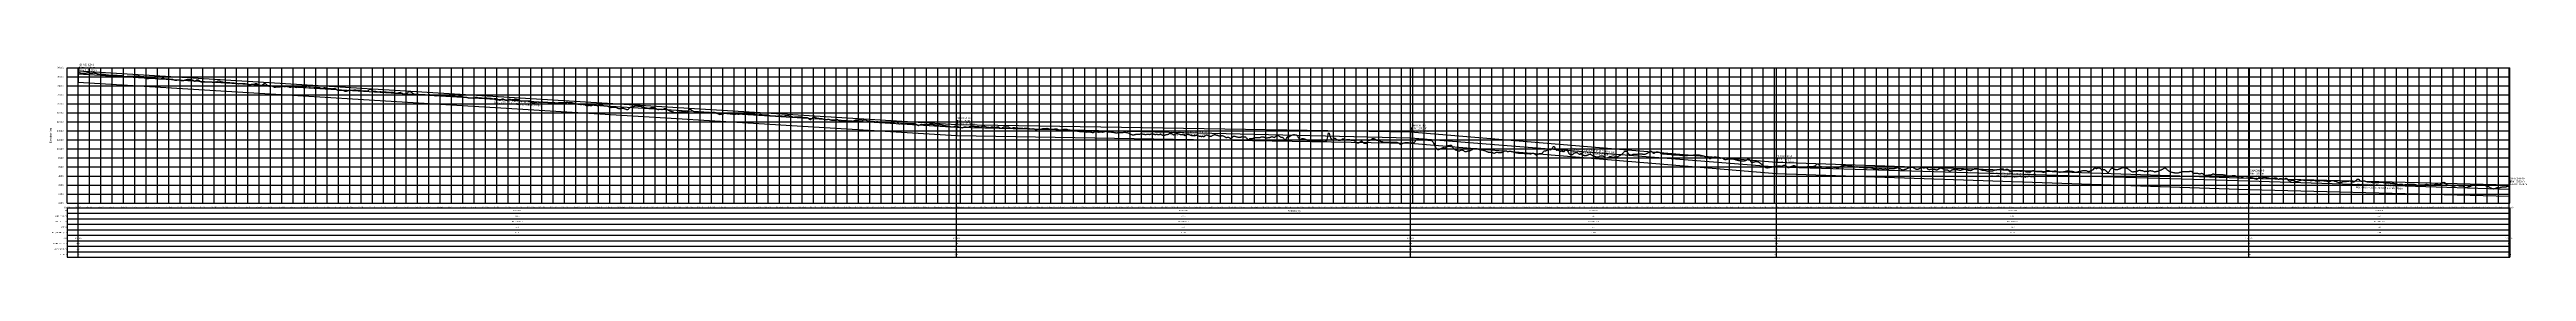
# Model space of a CAD drawing. Extents: x -64 to 5412, y -140 to 289.
import ezdxf
from ezdxf.enums import TextEntityAlignment as Align

# ---------------------------------------------------------------- set-up
doc = ezdxf.new("R2010")
doc.units = 0
for name, color, linetype in [('Annotation', 7, 'Continuous'), ('Annotation_Table', 254, 'Continuous'), ('Crown', 7, 'Continuous'), ('Grid', 254, 'Continuous'), ('Grid_Text', 7, 'Continuous'), ('Ground_Elevation', 3, 'Continuous'), ('Hydraulic_Grade', 5, 'Continuous'), ('Invert', 7, 'Continuous'), ('Structure', 7, 'Continuous')]:
    doc.layers.add(name, color=color, linetype=linetype)

msp = doc.modelspace()

# ---------------------------------------------------------------- linework, layer by layer
at = {"layer": 'Annotation', "color": 0}
for points in [[(0, 273), (-0.2, 273.98), (0.59, 273.8)], [(1941, 154.55), (1940.8, 155.53), (1941.59, 155.35)], [(2944.73, 138.21), (2944.53, 139.19), (2945.32, 139.01)], [(3754, 70.38), (3753.8, 71.36), (3754.59, 71.18)], [(4798.39, 38.11), (4798.19, 39.09), (4798.98, 38.91)], [(5374.03, 20.57), (5373.83, 21.55), (5374.62, 21.37)]]:
    msp.add_lwpolyline(points, close=True, dxfattribs=at)
for points in [[(2.44, 280.62), (1.7, 280.62), (0, 273)], [(1943.44, 162.17), (1942.7, 162.17), (1941, 154.55)], [(2947.17, 145.83), (2946.43, 145.83), (2944.73, 138.21)], [(3756.44, 78), (3755.7, 78), (3754, 70.38)], [(4800.83, 45.73), (4800.09, 45.73), (4798.39, 38.11)], [(5376.47, 28.19), (5375.73, 28.19), (5374.03, 20.57)]]:
    msp.add_lwpolyline(points, dxfattribs=at)
at = {"layer": 'Annotation_Table', "color": 254}
for points in [[(0, -140.21), (0, 280)], [(1941, -140.21), (1941, 280)], [(2944.73, -140.21), (2944.73, 280)], [(3754, -140.21), (3754, 280)], [(4798.39, -140.21), (4798.39, 280)], [(5374.03, -140.21), (5374.03, 280)], [(-25, -30.48), (5374.95, -30.48)], [(-25, -30.48), (-25, -140.21)], [(-25, -42.67), (5374.95, -42.67)], [(5374.95, -30.48), (5374.95, -140.21)], [(-25, -54.86), (5374.95, -54.86)], [(-25, -67.06), (5374.95, -67.06)], [(-25, -79.25), (5374.95, -79.25)], [(-25, -91.44), (5374.95, -91.44)], [(-25, -103.63), (5374.95, -103.63)], [(-25, -115.82), (5374.95, -115.82)], [(-25, -128.02), (5374.95, -128.02)], [(-25, -140.21), (5374.95, -140.21)]]:
    msp.add_lwpolyline(points, dxfattribs=at)
at = {"layer": 'Crown', "color": 0}
for points in [[(0, 273), (0, 273)], [(0, 273), (1941, 154.55)], [(1941, 154.55), (1941, 154.55)], [(1941, 154.55), (2944.73, 138.21)], [(2944.73, 138.21), (2944.73, 138.21)], [(2944.73, 138.21), (3754, 70.38)], [(3754, 70.38), (3754, 70.38)], [(3754, 70.38), (4798.39, 35.4)], [(4798.39, 35.4), (4798.39, 35.4)], [(4798.39, 35.4), (5374.03, 20.57)], [(5374.03, 20.57), (5374.03, 20.57)]]:
    msp.add_lwpolyline(points, dxfattribs=at)
at = {"layer": 'Grid', "color": 254}
for points in [[(-25, 280), (5375, 280)], [(-25, -20), (-25, 280)], [(0, -20), (0, 280)], [(25, -20), (25, 280)], [(50, -20), (50, 280)], [(75, -20), (75, 280)], [(100, -20), (100, 280)], [(125, -20), (125, 280)], [(150, -20), (150, 280)], [(175, -20), (175, 280)], [(200, -20), (200, 280)], [(225, -20), (225, 280)], [(250, -20), (250, 280)], [(275, -20), (275, 280)], [(300, -20), (300, 280)], [(325, -20), (325, 280)], [(350, -20), (350, 280)], [(375, -20), (375, 280)], [(400, -20), (400, 280)], [(425, -20), (425, 280)], [(450, -20), (450, 280)], [(475, -20), (475, 280)], [(500, -20), (500, 280)], [(525, -20), (525, 280)], [(550, -20), (550, 280)], [(575, -20), (575, 280)], [(600, -20), (600, 280)], [(625, -20), (625, 280)], [(650, -20), (650, 280)], [(675, -20), (675, 280)], [(700, -20), (700, 280)], [(725, -20), (725, 280)], [(750, -20), (750, 280)], [(775, -20), (775, 280)], [(800, -20), (800, 280)], [(825, -20), (825, 280)], [(850, -20), (850, 280)], [(875, -20), (875, 280)], [(900, -20), (900, 280)], [(925, -20), (925, 280)], [(950, -20), (950, 280)], [(975, -20), (975, 280)], [(1000, -20), (1000, 280)], [(1025, -20), (1025, 280)], [(1050, -20), (1050, 280)], [(1075, -20), (1075, 280)], [(1100, -20), (1100, 280)], [(1125, -20), (1125, 280)], [(1150, -20), (1150, 280)], [(1175, -20), (1175, 280)], [(1200, -20), (1200, 280)], [(1225, -20), (1225, 280)], [(1250, -20), (1250, 280)], [(1275, -20), (1275, 280)], [(1300, -20), (1300, 280)], [(1325, -20), (1325, 280)], [(1350, -20), (1350, 280)], [(1375, -20), (1375, 280)], [(1400, -20), (1400, 280)], [(1425, -20), (1425, 280)], [(1450, -20), (1450, 280)], [(1475, -20), (1475, 280)], [(1500, -20), (1500, 280)], [(1525, -20), (1525, 280)], [(1550, -20), (1550, 280)], [(1575, -20), (1575, 280)], [(1600, -20), (1600, 280)], [(1625, -20), (1625, 280)], [(1650, -20), (1650, 280)], [(1675, -20), (1675, 280)], [(1700, -20), (1700, 280)], [(1725, -20), (1725, 280)], [(1750, -20), (1750, 280)], [(1775, -20), (1775, 280)], [(1800, -20), (1800, 280)], [(1825, -20), (1825, 280)], [(1850, -20), (1850, 280)], [(1875, -20), (1875, 280)], [(1900, -20), (1900, 280)], [(1925, -20), (1925, 280)], [(1950, -20), (1950, 280)], [(1975, -20), (1975, 280)], [(2000, -20), (2000, 280)], [(2025, -20), (2025, 280)], [(2050, -20), (2050, 280)], [(2075, -20), (2075, 280)], [(2100, -20), (2100, 280)], [(2125, -20), (2125, 280)], [(2150, -20), (2150, 280)], [(2175, -20), (2175, 280)], [(2200, -20), (2200, 280)], [(2225, -20), (2225, 280)], [(2250, -20), (2250, 280)], [(2275, -20), (2275, 280)], [(2300, -20), (2300, 280)], [(2325, -20), (2325, 280)], [(2350, -20), (2350, 280)], [(2375, -20), (2375, 280)], [(2400, -20), (2400, 280)], [(2425, -20), (2425, 280)], [(2450, -20), (2450, 280)], [(2475, -20), (2475, 280)], [(2500, -20), (2500, 280)], [(2525, -20), (2525, 280)], [(2550, -20), (2550, 280)], [(2575, -20), (2575, 280)], [(2600, -20), (2600, 280)], [(2625, -20), (2625, 280)], [(2650, -20), (2650, 280)], [(2675, -20), (2675, 280)], [(2700, -20), (2700, 280)], [(2725, -20), (2725, 280)], [(2750, -20), (2750, 280)], [(2775, -20), (2775, 280)], [(2800, -20), (2800, 280)], [(2825, -20), (2825, 280)], [(2850, -20), (2850, 280)], [(2875, -20), (2875, 280)], [(2900, -20), (2900, 280)], [(2925, -20), (2925, 280)], [(2950, -20), (2950, 280)], [(2975, -20), (2975, 280)], [(3000, -20), (3000, 280)], [(3025, -20), (3025, 280)], [(3050, -20), (3050, 280)], [(3075, -20), (3075, 280)], [(3100, -20), (3100, 280)], [(3125, -20), (3125, 280)], [(3150, -20), (3150, 280)], [(3175, -20), (3175, 280)], [(3200, -20), (3200, 280)], [(3225, -20), (3225, 280)], [(3250, -20), (3250, 280)], [(3275, -20), (3275, 280)], [(3300, -20), (3300, 280)], [(3325, -20), (3325, 280)], [(3350, -20), (3350, 280)], [(3375, -20), (3375, 280)], [(3400, -20), (3400, 280)], [(3425, -20), (3425, 280)], [(3450, -20), (3450, 280)], [(3475, -20), (3475, 280)], [(3500, -20), (3500, 280)], [(3525, -20), (3525, 280)], [(3550, -20), (3550, 280)], [(3575, -20), (3575, 280)], [(3600, -20), (3600, 280)], [(3625, -20), (3625, 280)], [(3650, -20), (3650, 280)], [(3675, -20), (3675, 280)], [(3700, -20), (3700, 280)], [(3725, -20), (3725, 280)], [(3750, -20), (3750, 280)], [(3775, -20), (3775, 280)], [(3800, -20), (3800, 280)], [(3825, -20), (3825, 280)], [(3850, -20), (3850, 280)], [(3875, -20), (3875, 280)], [(3900, -20), (3900, 280)], [(3925, -20), (3925, 280)], [(3950, -20), (3950, 280)], [(3975, -20), (3975, 280)], [(4000, -20), (4000, 280)], [(4025, -20), (4025, 280)], [(4050, -20), (4050, 280)], [(4075, -20), (4075, 280)], [(4100, -20), (4100, 280)], [(4125, -20), (4125, 280)], [(4150, -20), (4150, 280)], [(4175, -20), (4175, 280)], [(4200, -20), (4200, 280)], [(4225, -20), (4225, 280)], [(4250, -20), (4250, 280)], [(4275, -20), (4275, 280)], [(4300, -20), (4300, 280)], [(4325, -20), (4325, 280)], [(4350, -20), (4350, 280)], [(4375, -20), (4375, 280)], [(4400, -20), (4400, 280)], [(4425, -20), (4425, 280)], [(4450, -20), (4450, 280)], [(4475, -20), (4475, 280)], [(4500, -20), (4500, 280)], [(4525, -20), (4525, 280)], [(4550, -20), (4550, 280)], [(4575, -20), (4575, 280)], [(4600, -20), (4600, 280)], [(4625, -20), (4625, 280)], [(4650, -20), (4650, 280)], [(4675, -20), (4675, 280)], [(4700, -20), (4700, 280)], [(4725, -20), (4725, 280)], [(4750, -20), (4750, 280)], [(4775, -20), (4775, 280)], [(4800, -20), (4800, 280)], [(4825, -20), (4825, 280)], [(4850, -20), (4850, 280)], [(4875, -20), (4875, 280)], [(4900, -20), (4900, 280)], [(4925, -20), (4925, 280)], [(4950, -20), (4950, 280)], [(4975, -20), (4975, 280)], [(5000, -20), (5000, 280)], [(5025, -20), (5025, 280)], [(5050, -20), (5050, 280)], [(5075, -20), (5075, 280)], [(5100, -20), (5100, 280)], [(5125, -20), (5125, 280)], [(5150, -20), (5150, 280)], [(5175, -20), (5175, 280)], [(5200, -20), (5200, 280)], [(5225, -20), (5225, 280)], [(5250, -20), (5250, 280)], [(5275, -20), (5275, 280)], [(5300, -20), (5300, 280)], [(5325, -20), (5325, 280)], [(5350, -20), (5350, 280)], [(5375, -20), (5375, 280)], [(-25, 260), (5375, 260)], [(-25, 240), (5375, 240)], [(-25, 220), (5375, 220)], [(-25, 200), (5375, 200)], [(-25, 180), (5375, 180)], [(-25, 160), (5375, 160)], [(-25, 140), (5375, 140)], [(-25, 120), (5375, 120)], [(-25, 100), (5375, 100)], [(-25, 80), (5375, 80)], [(-25, 60), (5375, 60)], [(-25, 40), (5375, 40)], [(-25, 20), (5375, 20)], [(-25, 0), (5375, 0)], [(-25, -20), (5375, -20)]]:
    msp.add_lwpolyline(points, dxfattribs=at)
at = {"layer": 'Ground_Elevation', "color": 3}
msp.add_lwpolyline([(0, 269.06), (1, 269.25), (2, 269.25), (3, 269.12), (4, 268.91), (5, 268.59), (6, 268.15), (7, 267.91), (8, 267.86), (9, 267.83), (10, 267.88), (11, 268.01), (12, 268.19), (13, 268.33), (14, 268.36), (15, 268.25), (16, 268.12), (17, 268.17), (18, 268.47), (19, 268.79), (20, 269.08), (21, 269.26), (22, 269.23), (23, 268.98), (24, 268.55), (25, 268.12), (26, 267.81), (27, 267.73), (28, 267.88), (29, 268.08), (30, 268.2), (31, 268.31), (32, 268.4), (33, 268.46), (34, 268.51), (35, 268.49), (36, 268.43), (37, 268.28), (38, 268.05), (39, 267.74), (40, 267.43), (41, 267.07), (42, 266.73), (43, 266.44), (44, 266.25), (45, 266.08), (46, 265.92), (47, 265.78), (48, 265.73), (49, 265.72), (50, 265.73), (51, 265.75), (52, 265.79), (53, 265.86), (54, 265.89), (55, 265.84), (56, 265.71), (57, 265.56), (58, 265.37), (59, 265.16), (60, 264.92), (61, 264.71), (62, 264.59), (63, 264.55), (64, 264.49), (65, 264.34), (66, 264.14), (67, 263.94), (68, 263.73), (69, 263.52), (70, 263.37), (71, 263.35), (72, 263.5), (73, 263.68), (74, 263.85), (75, 263.92), (76, 263.93), (77, 263.91), (78, 263.86), (79, 263.81), (80, 263.77), (81, 263.75), (82, 263.74), (83, 263.67), (84, 263.51), (85, 263.28), (86, 263), (87, 262.91), (88, 263.02), (89, 263.04), (90, 263.12), (91, 263.21), (92, 263.26), (93, 263.25), (94, 263.15), (95, 262.98), (96, 262.76), (97, 262.5), (98, 262.24), (99, 261.89), (100, 261.33), (101, 260.87), (102, 260.56), (103, 260.36), (104, 260.27), (105, 260.31), (106, 260.45), (107, 260.67), (108, 260.92), (109, 261.12), (110, 261.25), (111, 261.31), (112, 261.32), (113, 261.27), (114, 261.19), (115, 261.16), (116, 261.18), (117, 261.22), (118, 261.24), (119, 261.21), (120, 261.19), (121, 261.2), (122, 261.25), (123, 261.28), (124, 261.31), (125, 261.35), (126, 261.46), (127, 261.64), (128, 261.84), (129, 262.02), (130, 262.13), (131, 262.2), (132, 262.21), (133, 262.07), (134, 261.81), (135, 261.48), (136, 261.17), (137, 260.95), (138, 260.84), (139, 260.75), (140, 260.63), (141, 260.55), (142, 260.58), (143, 260.64), (144, 260.47), (145, 260.07), (146, 259.48), (147, 258.82), (148, 258.15), (149, 257.48), (150, 256.93), (151, 256.56), (152, 256.35), (153, 256.3), (154, 256.38), (155, 256.54), (156, 256.8), (157, 257.06), (158, 257.31), (159, 257.62), (160, 257.95), (161, 258.21), (162, 258.43), (163, 258.61), (164, 258.76), (165, 258.82), (166, 258.74), (167, 258.47), (168, 258.02), (169, 257.43), (170, 256.96), (171, 256.61), (172, 256.41), (173, 256.32), (174, 256.26), (175, 256.13), (176, 255.98), (177, 255.87), (178, 255.74), (179, 255.54), (180, 255.36), (181, 255.33), (182, 255.47), (183, 255.74), (184, 256.07), (185, 256.44), (186, 256.74), (187, 256.88), (188, 256.81), (189, 256.56), (190, 256.18), (191, 255.76), (192, 255.37), (193, 255.17), (194, 255.15), (195, 255.27), (196, 255.38), (197, 255.33), (198, 255.15), (199, 254.87), (200, 254.69), (201, 254.59), (202, 254.54), (203, 254.5), (204, 254.49), (205, 254.55), (206, 254.63), (207, 254.61), (208, 254.48), (209, 254.25), (210, 253.97), (211, 253.64), (212, 253.21), (213, 252.77), (214, 252.44), (215, 252.27), (216, 252.37), (217, 252.57), (218, 252.84), (219, 253.1), (220, 253.28), (221, 253.32), (222, 253.23), (223, 253.02), (224, 252.75), (225, 252.44), (226, 252.2), (227, 252.06), (228, 251.99), (229, 251.89), (230, 251.76), (231, 251.73), (232, 251.89), (233, 252.16), (234, 252.46), (235, 252.73), (236, 253), (237, 253.29), (238, 253.62), (239, 253.94), (240, 254.06), (241, 254.12), (242, 254.07), (243, 253.96), (244, 253.86), (245, 253.78), (246, 253.74), (247, 253.77), (248, 253.82), (249, 253.83), (250, 253.76), (251, 253.58), (252, 253.17), (253, 252.69), (254, 252.19), (255, 251.56), (256, 250.95), (257, 250.58), (258, 250.56), (259, 250.88), (260, 251.52), (261, 252.28), (262, 252.98), (263, 253.44), (264, 253.59), (265, 253.34), (266, 252.75), (267, 251.86), (268, 250.89), (269, 250.04), (270, 249.46), (271, 249.08), (272, 248.84), (273, 248.67), (274, 248.56), (275, 248.52), (276, 248.51), (277, 248.55), (278, 248.63), (279, 248.74), (280, 248.82), (281, 248.85), (282, 248.83), (283, 248.78), (284, 248.7), (285, 248.63), (286, 248.66), (287, 248.79), (288, 248.89), (289, 248.96), (290, 249.01), (291, 249.04), (292, 249), (293, 248.88), (294, 248.73), (295, 248.6), (296, 248.47), (297, 248.32), (298, 248.21), (299, 248.18), (300, 248.23), (301, 248.3), (302, 248.38), (303, 248.49), (304, 248.66), (305, 248.86), (306, 249.16), (307, 249.61), (308, 250.15), (309, 250.71), (310, 251.09), (311, 251.16), (312, 250.91), (313, 250.42), (314, 249.83), (315, 249.3), (316, 248.96), (317, 248.75), (318, 248.61), (319, 248.49), (320, 248.32), (321, 248.11), (322, 247.82), (323, 247.44), (324, 247.06), (325, 246.86), (326, 246.92), (327, 247.13), (328, 247.31), (329, 247.42), (330, 247.49), (331, 247.52), (332, 247.42), (333, 247.23), (334, 247.01), (335, 246.86), (336, 246.82), (337, 246.82), (338, 246.8), (339, 246.76), (340, 246.72), (341, 246.65), (342, 246.53), (343, 246.43), (344, 246.35), (345, 246.24), (346, 246.07), (347, 245.9), (348, 245.74), (349, 245.57), (350, 245.36), (351, 245.13), (352, 244.9), (353, 244.77), (354, 244.74), (355, 244.79), (356, 244.85), (357, 244.9), (358, 244.89), (359, 244.92), (360, 245.01), (361, 245.1), (362, 245.17), (363, 245.27), (364, 245.38), (365, 245.41), (366, 245.33), (367, 245.12), (368, 244.9), (369, 244.73), (370, 244.57), (371, 244.41), (372, 244.19), (373, 243.9), (374, 243.51), (375, 243.09), (376, 242.67), (377, 242.38), (378, 242.28), (379, 242.37), (380, 242.59), (381, 242.88), (382, 243.15), (383, 243.39), (384, 243.53), (385, 243.55), (386, 243.53), (387, 243.55), (388, 243.72), (389, 244.01), (390, 244.36), (391, 244.66), (392, 244.84), (393, 244.93), (394, 244.9), (395, 244.59), (396, 243.99), (397, 243.2), (398, 242.5), (399, 241.98), (400, 241.56), (401, 241.19), (402, 240.94), (403, 240.9), (404, 241.09), (405, 241.38), (406, 241.79), (407, 242.42), (408, 243.19), (409, 243.96), (410, 244.58), (411, 244.98), (412, 245.15), (413, 245.04), (414, 244.59), (415, 243.9), (416, 242.95), (417, 241.9), (418, 240.97), (419, 240.22), (420, 239.72), (421, 239.45), (422, 239.39), (423, 239.49), (424, 239.72), (425, 239.96), (426, 240.11), (427, 240.03), (428, 239.76), (429, 239.34), (430, 238.85), (431, 238.31), (432, 237.75), (433, 237.31), (434, 237.09), (435, 237.1), (436, 237.27), (437, 237.52), (438, 237.79), (439, 238), (440, 238.09), (441, 238.01), (442, 237.87), (443, 237.81), (444, 237.87), (445, 237.97), (446, 238.1), (447, 238.23), (448, 238.41), (449, 238.59), (450, 238.73), (451, 238.84), (452, 238.93), (453, 238.89), (454, 238.74), (455, 238.51), (456, 238.37), (457, 238.41), (458, 238.64), (459, 238.99), (460, 239.25), (461, 239.33), (462, 239.19), (463, 238.88), (464, 238.51), (465, 238.05), (466, 237.59), (467, 237.32), (468, 237.24), (469, 237.25), (470, 237.3), (471, 237.45), (472, 237.71), (473, 238.04), (474, 238.29), (475, 238.33), (476, 238.14), (477, 237.81), (478, 237.47), (479, 237.18), (480, 236.92), (481, 236.69), (482, 236.62), (483, 236.77), (484, 237.07), (485, 237.45), (486, 237.8), (487, 238.11), (488, 238.32), (489, 238.45), (490, 238.56), (491, 238.64), (492, 238.68), (493, 238.68), (494, 238.63), (495, 238.51), (496, 238.32), (497, 238.03), (498, 237.7), (499, 237.39), (500, 237.39), (501, 237.3), (502, 237.53), (503, 237.94), (504, 238.51), (505, 239.17), (506, 239.74), (507, 240.11), (508, 240.05), (509, 239.48), (510, 238.52), (511, 237.53), (512, 236.61), (513, 235.9), (514, 235.9), (515, 235.39), (516, 235.44), (517, 235.5), (518, 235.58), (519, 235.58), (520, 235.83), (521, 236), (522, 236.15), (523, 236.32), (524, 236.42), (525, 236.35), (526, 236.18), (527, 236.07), (528, 236.04), (529, 236.06), (530, 236.08), (531, 236.15), (532, 236.19), (533, 236.14), (534, 235.86), (535, 235.45), (536, 235.05), (537, 234.72), (538, 234.54), (539, 234.59), (540, 234.81), (541, 235.07), (542, 235.4), (543, 235.79), (544, 236.05), (545, 235.98), (546, 235.65), (547, 235.23), (548, 234.79), (549, 234.37), (550, 234.06), (551, 233.9), (552, 233.93), (553, 234.04), (554, 234.2), (555, 234.33), (556, 234.33), (557, 234.2), (558, 233.95), (559, 233.74), (560, 233.61), (561, 233.52), (562, 233.55), (563, 233.7), (564, 233.94), (565, 234.17), (566, 234.29), (567, 234.16), (568, 233.8), (569, 233.19), (570, 232.39), (571, 231.68), (572, 231.17), (573, 230.69), (574, 230.32), (575, 230.12), (576, 230.02), (577, 230.01), (578, 230.07), (579, 230.24), (580, 230.44), (581, 230.61), (582, 230.68), (583, 230.6), (584, 230.41), (585, 230.1), (586, 229.74), (587, 229.36), (588, 228.94), (589, 228.52), (590, 228.15), (591, 227.91), (592, 227.9), (593, 228.12), (594, 228.55), (595, 229.01), (596, 229.41), (597, 229.75), (598, 230.03), (599, 230.26), (600, 230.41), (601, 230.45), (602, 230.5), (603, 230.56), (604, 230.6), (605, 230.61), (606, 230.64), (607, 230.67), (608, 230.69), (609, 230.73), (610, 230.79), (611, 230.86), (612, 230.87), (613, 230.77), (614, 230.63), (615, 230.49), (616, 230.34), (617, 230.21), (618, 230.15), (619, 230.21), (620, 230.35), (621, 230.43), (622, 230.36), (623, 230.13), (624, 229.82), (625, 229.53), (626, 229.25), (627, 228.97), (628, 228.74), (629, 228.64), (630, 228.69), (631, 228.84), (632, 228.96), (633, 229.01), (634, 228.97), (635, 228.83), (636, 228.58), (637, 228.28), (638, 228.09), (639, 228.15), (640, 228.52), (641, 229.37), (642, 230.52), (643, 231.67), (644, 232.42), (645, 232.76), (646, 232.69), (647, 232.2), (648, 231.18), (649, 229.97), (650, 228.86), (651, 228.14), (652, 227.84), (653, 227.81), (654, 227.96), (655, 228.06), (656, 228.05), (657, 227.85), (658, 227.59), (659, 227.3), (660, 227.08), (661, 226.91), (662, 226.77), (663, 226.65), (664, 226.57), (665, 226.61), (666, 226.81), (667, 227.09), (668, 227.1), (669, 226.97), (670, 226.84), (671, 226.73), (672, 226.65), (673, 226.62), (674, 226.62), (675, 226.66), (676, 226.7), (677, 226.73), (678, 226.71), (679, 226.61), (680, 226.34), (681, 226.21), (682, 226.23), (683, 226.24), (684, 226.18), (685, 226.01), (686, 225.8), (687, 225.59), (688, 225.45), (689, 225.44), (690, 225.52), (691, 225.67), (692, 225.84), (693, 225.99), (694, 226.07), (695, 226), (696, 225.69), (697, 225.18), (698, 224.67), (699, 224.33), (700, 224.11), (701, 223.91), (702, 223.7), (703, 223.52), (704, 223.46), (705, 223.55), (706, 223.87), (707, 224.32), (708, 224.8), (709, 225.11), (710, 225.2), (711, 225.12), (712, 224.91), (713, 224.59), (714, 224.25), (715, 223.88), (716, 223.47), (717, 223.02), (718, 222.49), (719, 221.88), (720, 221.13), (721, 220.42), (722, 219.89), (723, 219.72), (724, 219.94), (725, 220.58), (726, 221.64), (727, 223.03), (728, 224.52), (729, 225.86), (730, 226.83), (731, 227.4), (732, 227.58), (733, 227.38), (734, 226.88), (735, 226.31), (736, 225.65), (737, 225.07), (738, 224.5), (739, 223.9), (740, 223.26), (741, 222.61), (742, 222.03), (743, 221.63), (744, 221.41), (745, 221.36), (746, 221.4), (747, 221.46), (748, 221.44), (749, 221.38), (750, 221.29), (751, 221.17), (752, 221.09), (753, 221.05), (754, 221.01), (755, 220.94), (756, 220.84), (757, 220.73), (758, 220.67), (759, 220.69), (760, 220.76), (761, 220.88), (762, 221), (763, 221.07), (764, 221.03), (765, 220.9), (766, 220.61), (767, 220.26), (768, 219.95), (769, 219.85), (770, 219.95), (771, 220.13), (772, 220.3), (773, 220.39), (774, 220.45), (775, 220.47), (776, 220.42), (777, 220.31), (778, 220.2), (779, 220.13), (780, 220.13), (781, 220.14), (782, 220.1), (783, 219.98), (784, 219.98), (785, 219.41), (786, 218.99), (787, 218.58), (788, 218.23), (789, 218.23), (790, 217.96), (791, 218.04), (792, 218.28), (793, 218.57), (794, 218.81), (795, 218.91), (796, 218.88), (797, 218.75), (798, 218.58), (799, 218.43), (800, 218.31), (801, 218.25), (802, 218.34), (803, 218.34), (804, 219.04), (805, 219.46), (806, 219.78), (807, 220.02), (808, 220.16), (809, 220.09), (810, 219.81), (811, 219.47), (812, 219.11), (813, 218.77), (814, 218.37), (815, 217.92), (816, 217.55), (817, 217.3), (818, 217.18), (819, 217.13), (820, 217.08), (821, 217.06), (822, 217.1), (823, 217.12), (824, 217.14), (825, 217.22), (826, 217.41), (827, 217.63), (828, 217.78), (829, 217.74), (830, 217.6), (831, 217.36), (832, 217.04), (833, 216.68), (834, 216.37), (835, 216.1), (836, 215.97), (837, 215.97), (838, 216.14), (839, 216.4), (840, 216.66), (841, 216.83), (842, 216.94), (843, 217.03), (844, 217.11), (845, 217.06), (846, 216.84), (847, 216.51), (848, 216.16), (849, 215.77), (850, 215.36), (851, 214.98), (852, 214.71), (853, 214.58), (854, 214.62), (855, 214.77), (856, 214.9), (857, 214.86), (858, 214.69), (859, 214.43), (860, 214.19), (861, 213.97), (862, 213.73), (863, 213.46), (864, 213.22), (865, 213.08), (866, 213.09), (867, 213.1), (868, 213.06), (869, 213.05), (870, 213.07), (871, 213.1), (872, 213.06), (873, 212.99), (874, 212.99), (875, 213.07), (876, 213.25), (877, 213.58), (878, 214.07), (879, 214.51), (880, 214.65), (881, 214.52), (882, 214.24), (883, 213.94), (884, 213.69), (885, 213.54), (886, 213.57), (887, 213.71), (888, 213.81), (889, 213.74), (890, 213.58), (891, 213.39), (892, 213.13), (893, 212.76), (894, 212.39), (895, 212.22), (896, 212.34), (897, 212.56), (898, 212.79), (899, 213.02), (900, 213.24), (901, 213.29), (902, 213.17), (903, 212.92), (904, 212.65), (905, 212.45), (906, 212.38), (907, 212.42), (908, 212.52), (909, 212.62), (910, 212.61), (911, 212.53), (912, 212.38), (913, 212.23), (914, 212.05), (915, 211.74), (916, 211.45), (917, 211.23), (918, 211.25), (919, 211.51), (920, 211.72), (921, 211.87), (922, 212.02), (923, 212.06), (924, 211.85), (925, 211.45), (926, 210.94), (927, 210.49), (928, 210.02), (929, 209.44), (930, 208.85), (931, 208.42), (932, 208.28), (933, 208.57), (934, 209.16), (935, 209.98), (936, 210.73), (937, 211.22), (938, 211.22), (939, 211.05), (940, 210.54), (941, 209.96), (942, 209.4), (943, 208.88), (944, 208.52), (945, 208.3), (946, 208.17), (947, 208.05), (948, 208.11), (949, 208.45), (950, 209.06), (951, 209.67), (952, 210.04), (953, 210.2), (954, 210.21), (955, 210.07), (956, 209.79), (957, 209.44), (958, 209.2), (959, 209.19), (960, 209.33), (961, 209.51), (962, 209.7), (963, 209.91), (964, 210.12), (965, 210.26), (966, 210.32), (967, 210.26), (968, 210.09), (969, 209.91), (970, 209.75), (971, 209.56), (972, 209.32), (973, 209.01), (974, 208.57), (975, 207.96), (976, 207.35), (977, 206.91), (978, 206.65), (979, 206.59), (980, 206.69), (981, 206.83), (982, 206.91), (983, 206.95), (984, 206.94), (985, 206.87), (986, 206.78), (987, 206.73), (988, 206.78), (989, 206.88), (990, 206.88), (991, 206.81), (992, 206.8), (993, 206.86), (994, 206.85), (995, 206.81), (996, 206.74), (997, 206.66), (998, 206.41), (999, 205.94), (1000, 205.26), (1001, 204.49), (1002, 203.7), (1003, 202.98), (1004, 202.46), (1005, 202.31), (1006, 202.31), (1007, 202.4), (1008, 202.55), (1009, 202.81), (1010, 203.18), (1011, 203.51), (1012, 203.76), (1013, 203.97), (1014, 204.15), (1015, 204.25), (1016, 204.27), (1017, 204.19), (1018, 204.03), (1019, 203.85), (1020, 203.75), (1021, 203.82), (1022, 204.07), (1023, 204.38), (1024, 204.53), (1025, 204.5), (1026, 204.31), (1027, 204.11), (1028, 203.94), (1029, 203.83), (1030, 203.76), (1031, 203.77), (1032, 203.87), (1033, 204.01), (1034, 204.05), (1035, 203.93), (1036, 203.7), (1037, 203.48), (1038, 203.27), (1039, 203.1), (1040, 202.96), (1041, 202.87), (1042, 202.87), (1043, 202.95), (1044, 203.07), (1045, 203.2), (1046, 203.3), (1047, 203.37), (1048, 203.39), (1049, 203.36), (1050, 203.28), (1051, 203.17), (1052, 202.99), (1053, 202.75), (1054, 202.49), (1055, 202.26), (1056, 202.1), (1057, 202.01), (1058, 202.01), (1059, 202.11), (1060, 202.28), (1061, 202.53), (1062, 202.83), (1063, 203.14), (1064, 203.33), (1065, 203.32), (1066, 203.15), (1067, 203.12), (1068, 203.25), (1069, 203.3), (1070, 203.18), (1071, 203.05), (1072, 203.03), (1073, 203.12), (1074, 203.33), (1075, 203.46), (1076, 203.24), (1077, 203.01), (1078, 203.16), (1079, 203.51), (1080, 203.85), (1081, 203.74), (1082, 203.49), (1083, 203.27), (1084, 203.2), (1085, 203.26), (1086, 203.36), (1087, 203.36), (1088, 203.29), (1089, 203.28), (1090, 203.18), (1091, 202.87), (1092, 202.41), (1093, 201.95), (1094, 201.63), (1095, 201.48), (1096, 201.41), (1097, 201.28), (1098, 201.05), (1099, 200.82), (1100, 200.64), (1101, 200.43), (1102, 200.25), (1103, 200.09), (1104, 199.94), (1105, 199.79), (1106, 199.65), (1107, 199.46), (1108, 199.25), (1109, 199.03), (1110, 198.87), (1111, 198.81), (1112, 198.91), (1113, 199.19), (1114, 199.58), (1115, 199.97), (1116, 200.17), (1117, 200.09), (1118, 199.69), (1119, 199.02), (1120, 198.25), (1121, 197.47), (1122, 196.76), (1123, 196.21), (1124, 195.93), (1125, 195.89), (1126, 196.08), (1127, 196.38), (1128, 196.72), (1129, 196.94), (1130, 196.85), (1131, 196.57), (1132, 196.25), (1133, 196.08), (1134, 196.13), (1135, 196.37), (1136, 196.75), (1137, 197.21), (1138, 197.63), (1139, 197.94), (1140, 198.13), (1141, 198.21), (1142, 198.16), (1143, 197.92), (1144, 197.48), (1145, 196.93), (1146, 196.48), (1147, 196.15), (1148, 195.95), (1149, 195.96), (1150, 196.21), (1151, 196.66), (1152, 197.22), (1153, 197.72), (1154, 198.11), (1155, 198.35), (1156, 198.35), (1157, 198.04), (1158, 197.58), (1159, 197.08), (1160, 196.64), (1161, 196.26), (1162, 195.98), (1163, 195.8), (1164, 195.71), (1165, 195.7), (1166, 195.74), (1167, 195.7), (1168, 195.55), (1169, 195.28), (1170, 194.97), (1171, 194.61), (1172, 194.19), (1173, 193.72), (1174, 193.21), (1175, 192.74), (1176, 192.41), (1177, 192.21), (1178, 192.22), (1179, 192.36), (1180, 192.55), (1181, 192.66), (1182, 192.72), (1183, 192.75), (1184, 192.81), (1185, 192.88), (1186, 192.93), (1187, 192.92), (1188, 192.7), (1189, 192.26), (1190, 191.68), (1191, 191.07), (1192, 190.5), (1193, 190.09), (1194, 189.85), (1195, 189.78), (1196, 189.83), (1197, 189.91), (1198, 189.95), (1199, 190.02), (1200, 190.14), (1201, 190.3), (1202, 190.37), (1203, 190.38), (1204, 190.33), (1205, 190.16), (1206, 189.94), (1207, 189.66), (1208, 189.23), (1209, 188.73), (1210, 188.3), (1211, 188.06), (1212, 187.82), (1213, 187.49), (1214, 187.34), (1215, 187.61), (1216, 188.54), (1217, 189.65), (1218, 190.37), (1219, 191.03), (1220, 191.76), (1221, 192.48), (1222, 193.11), (1223, 193.62), (1224, 194.02), (1225, 194.28), (1226, 194.36), (1227, 194.52), (1228, 194.81), (1229, 195.07), (1230, 195.26), (1231, 195.36), (1232, 195.39), (1233, 195.38), (1234, 195.35), (1235, 195.35), (1236, 195.27), (1237, 195.12), (1238, 195.03), (1239, 194.97), (1240, 194.93), (1241, 194.84), (1242, 194.72), (1243, 194.59), (1244, 194.39), (1245, 194.11), (1246, 193.73), (1247, 193.31), (1248, 192.89), (1249, 192.46), (1250, 192.11), (1251, 191.82), (1252, 191.65), (1253, 191.53), (1254, 191.47), (1255, 191.43), (1256, 191.3), (1257, 191.06), (1258, 190.7), (1259, 190.37), (1260, 190.12), (1261, 190), (1262, 190.12), (1263, 190.47), (1264, 191), (1265, 191.51), (1266, 191.9), (1267, 192.1), (1268, 192.21), (1269, 192.27), (1270, 192.24), (1271, 192.15), (1272, 192.03), (1273, 191.82), (1274, 191.57), (1275, 191.16), (1276, 190.48), (1277, 189.68), (1278, 188.95), (1279, 188.43), (1280, 188.06), (1281, 187.84), (1282, 187.78), (1283, 187.83), (1284, 187.94), (1285, 188.01), (1286, 188.02), (1287, 188), (1288, 187.95), (1289, 187.87), (1290, 187.79), (1291, 187.79), (1292, 187.97), (1293, 188.32), (1294, 188.78), (1295, 189.27), (1296, 189.74), (1297, 190.04), (1298, 190.01), (1299, 189.59), (1300, 188.86), (1301, 188.06), (1302, 187.35), (1303, 186.75), (1304, 186.24), (1305, 185.8), (1306, 185.36), (1307, 184.91), (1308, 184.39), (1309, 183.89), (1310, 183.49), (1311, 183.27), (1312, 183.1), (1313, 182.88), (1314, 182.47), (1315, 181.97), (1316, 181.5), (1317, 181.18), (1318, 180.97), (1319, 180.83), (1320, 180.71), (1321, 180.62), (1322, 180.59), (1323, 180.6), (1324, 180.65), (1325, 180.78), (1326, 181.09), (1327, 181.52), (1328, 181.92), (1329, 182.23), (1330, 182.4), (1331, 182.48), (1332, 182.55), (1333, 182.64), (1334, 182.76), (1335, 182.92), (1336, 183.08), (1337, 183.19), (1338, 183.23), (1339, 183.17), (1340, 182.99), (1341, 182.77), (1342, 182.58), (1343, 182.37), (1344, 182.13), (1345, 181.89), (1346, 181.9), (1347, 182.41), (1348, 183.69), (1349, 185.38), (1350, 186.98), (1351, 188), (1352, 188.41), (1353, 188.19), (1354, 187.39), (1355, 186.43), (1356, 185.57), (1357, 185.06), (1358, 184.62), (1359, 184.11), (1360, 183.46), (1361, 182.77), (1362, 182.17), (1363, 181.71), (1364, 181.42), (1365, 181.34), (1366, 181.45), (1367, 181.64), (1368, 181.79), (1369, 181.82), (1370, 181.74), (1371, 181.53), (1372, 181.2), (1373, 180.8), (1374, 180.43), (1375, 180.12), (1376, 179.89), (1377, 179.86), (1378, 179.96), (1379, 180.13), (1380, 180.25), (1381, 180.37), (1382, 180.5), (1383, 180.6), (1384, 180.62), (1385, 180.57), (1386, 180.48), (1387, 180.4), (1388, 180.31), (1389, 180.2), (1390, 180.12), (1391, 180.16), (1392, 180.31), (1393, 180.48), (1394, 180.55), (1395, 180.56), (1396, 180.51), (1397, 180.45), (1398, 180.41), (1399, 180.38), (1400, 180.43), (1401, 180.59), (1402, 180.89), (1403, 181.23), (1404, 181.46), (1405, 181.49), (1406, 181.36), (1407, 181.15), (1408, 180.88), (1409, 180.48), (1410, 180.03), (1411, 179.65), (1412, 179.34), (1413, 178.94), (1414, 178.3), (1415, 177.63), (1416, 177.08), (1417, 176.81), (1418, 176.73), (1419, 176.79), (1420, 176.95), (1421, 177.2), (1422, 177.5), (1423, 177.68), (1424, 177.79), (1425, 177.92), (1426, 178.24), (1427, 178.72), (1428, 179.04), (1429, 179.21), (1430, 179.25), (1431, 179.22), (1432, 179.17), (1433, 179.01), (1434, 178.93), (1435, 178.94), (1436, 178.96), (1437, 178.94), (1438, 178.8), (1439, 178.56), (1440, 178.32), (1441, 178.13), (1442, 178.04), (1443, 178.04), (1444, 178.05), (1445, 177.97), (1446, 177.78), (1447, 177.45), (1448, 177.12), (1449, 176.87), (1450, 176.75), (1451, 176.8), (1452, 177.08), (1453, 177.43), (1454, 177.72), (1455, 177.85), (1456, 177.8), (1457, 177.65), (1458, 177.5), (1459, 177.43), (1460, 177.44), (1461, 177.46), (1462, 177.63), (1463, 178), (1464, 178.5), (1465, 179.01), (1466, 179.38), (1467, 179.43), (1468, 179.23), (1469, 179), (1470, 178.75), (1471, 178.51), (1472, 178.24), (1473, 177.94), (1474, 177.63), (1475, 177.38), (1476, 177.25), (1477, 177.31), (1478, 177.52), (1479, 177.77), (1480, 177.99), (1481, 178.16), (1482, 178.27), (1483, 178.36), (1484, 178.42), (1485, 178.43), (1486, 178.39), (1487, 178.36), (1488, 178.41), (1489, 178.45), (1490, 178.41), (1491, 178.28), (1492, 177.99), (1493, 177.59), (1494, 177.18), (1495, 176.87), (1496, 176.71), (1497, 176.56), (1498, 176.4), (1499, 176.24), (1500, 176.05), (1501, 175.82), (1502, 175.6), (1503, 175.5), (1504, 175.6), (1505, 175.9), (1506, 176.28), (1507, 176.64), (1508, 176.81), (1509, 176.78), (1510, 176.61), (1511, 176.32), (1512, 175.99), (1513, 175.72), (1514, 175.6), (1515, 175.52), (1516, 175.44), (1517, 175.39), (1518, 175.44), (1519, 175.6), (1520, 175.82), (1521, 175.91), (1522, 175.84), (1523, 175.68), (1524, 175.49), (1525, 175.25), (1526, 174.91), (1527, 174.49), (1528, 174.12), (1529, 173.87), (1530, 173.68), (1531, 173.48), (1532, 173.28), (1533, 173.18), (1534, 173.23), (1535, 173.38), (1536, 173.54), (1537, 173.63), (1538, 173.61), (1539, 173.5), (1540, 173.31), (1541, 173.1), (1542, 172.95), (1543, 172.9), (1544, 172.92), (1545, 172.97), (1546, 173.06), (1547, 173.17), (1548, 173.3), (1549, 173.44), (1550, 173.58), (1551, 173.66), (1552, 173.66), (1553, 173.57), (1554, 173.42), (1555, 173.25), (1556, 173.07), (1557, 172.92), (1558, 172.84), (1559, 172.88), (1560, 173.04), (1561, 173.27), (1562, 173.54), (1563, 173.84), (1564, 174.12), (1565, 174.34), (1566, 174.42), (1567, 174.41), (1568, 174.32), (1569, 174.13), (1570, 173.84), (1571, 173.51), (1572, 173.19), (1573, 172.9), (1574, 172.62), (1575, 172.32), (1576, 171.98), (1577, 171.66), (1578, 171.33), (1579, 171.01), (1580, 170.76), (1581, 170.63), (1582, 170.62), (1583, 170.76), (1584, 170.99), (1585, 171.24), (1586, 171.41), (1587, 171.44), (1588, 171.38), (1589, 171.3), (1590, 171.22), (1591, 171.18), (1592, 171.27), (1593, 171.44), (1594, 171.57), (1595, 171.53), (1596, 171.28), (1597, 170.87), (1598, 170.46), (1599, 170.07), (1600, 169.83), (1601, 169.72), (1602, 169.75), (1603, 169.79), (1604, 169.81), (1605, 169.8), (1606, 169.77), (1607, 169.82), (1608, 169.92), (1609, 170), (1610, 169.95), (1611, 169.73), (1612, 169.34), (1613, 168.8), (1614, 168.04), (1615, 167.15), (1616, 166.3), (1617, 165.77), (1618, 165.58), (1619, 165.66), (1620, 165.98), (1621, 166.59), (1622, 167.47), (1623, 168.52), (1624, 169.49), (1625, 170.22), (1626, 170.63), (1627, 170.66), (1628, 170.42), (1629, 169.9), (1630, 169.35), (1631, 168.95), (1632, 168.71), (1633, 168.53), (1634, 168.39), (1635, 168.23), (1636, 168.05), (1637, 167.83), (1638, 167.62), (1639, 167.52), (1640, 167.55), (1641, 167.68), (1642, 167.72), (1643, 167.61), (1644, 167.4), (1645, 167.07), (1646, 166.63), (1647, 166.11), (1648, 165.71), (1649, 165.49), (1650, 165.44), (1651, 165.43), (1652, 165.46), (1653, 165.45), (1654, 165.47), (1655, 165.48), (1656, 165.6), (1657, 165.75), (1658, 165.89), (1659, 165.88), (1660, 165.64), (1661, 165.29), (1662, 164.95), (1663, 164.66), (1664, 164.4), (1665, 164.13), (1666, 163.92), (1667, 163.87), (1668, 163.89), (1669, 163.91), (1670, 163.84), (1671, 163.66), (1672, 163.57), (1673, 163.75), (1674, 164.16), (1675, 164.71), (1676, 165.23), (1677, 165.48), (1678, 165.16), (1679, 164.5), (1680, 163.83), (1681, 163.17), (1682, 162.47), (1683, 161.78), (1684, 161.32), (1685, 161.16), (1686, 161.21), (1687, 161.34), (1688, 161.49), (1689, 161.67), (1690, 161.77), (1691, 161.73), (1692, 161.5), (1693, 161.25), (1694, 161), (1695, 160.81), (1696, 160.67), (1697, 160.59), (1698, 160.62), (1699, 160.75), (1700, 160.97), (1701, 161.2), (1702, 161.42), (1703, 161.58), (1704, 161.68), (1705, 161.71), (1706, 161.7), (1707, 161.69), (1708, 161.68), (1709, 161.64), (1710, 161.6), (1711, 161.59), (1712, 161.67), (1713, 161.84), (1714, 162.11), (1715, 162.53), (1716, 163.01), (1717, 163.49), (1718, 163.91), (1719, 164.22), (1720, 164.35), (1721, 164.38), (1722, 164.35), (1723, 164.3), (1724, 164.31), (1725, 164.38), (1726, 164.49), (1727, 164.58), (1728, 164.66), (1729, 164.7), (1730, 164.66), (1731, 164.52), (1732, 164.33), (1733, 164.17), (1734, 164.1), (1735, 164.13), (1736, 164.22), (1737, 164.34), (1738, 164.5), (1739, 164.65), (1740, 164.64), (1741, 164.36), (1742, 163.8), (1743, 163.22), (1744, 162.72), (1745, 162.38), (1746, 162.16), (1747, 162.03), (1748, 161.97), (1749, 161.92), (1750, 161.86), (1751, 161.68), (1752, 161.47), (1753, 161.32), (1754, 161.29), (1755, 161.34), (1756, 161.36), (1757, 161.31), (1758, 161.14), (1759, 160.88), (1760, 160.59), (1761, 160.35), (1762, 160.25), (1763, 160.31), (1764, 160.45), (1765, 160.58), (1766, 160.64), (1767, 160.57), (1768, 160.47), (1769, 160.38), (1770, 160.33), (1771, 160.31), (1772, 160.35), (1773, 160.42), (1774, 160.49), (1775, 160.49), (1776, 160.42), (1777, 160.24), (1778, 159.98), (1779, 159.72), (1780, 159.59), (1781, 159.55), (1782, 159.54), (1783, 159.46), (1784, 159.3), (1785, 159.07), (1786, 158.75), (1787, 158.4), (1788, 158.09), (1789, 157.94), (1790, 157.95), (1791, 158.08), (1792, 158.26), (1793, 158.49), (1794, 158.76), (1795, 159.02), (1796, 159.21), (1797, 159.32), (1798, 159.4), (1799, 159.45), (1800, 159.5), (1801, 159.52), (1802, 159.49), (1803, 159.52), (1804, 159.7), (1805, 160.1), (1806, 160.53), (1807, 160.81), (1808, 160.74), (1809, 160.37), (1810, 159.74), (1811, 158.86), (1812, 157.76), (1813, 156.66), (1814, 155.96), (1815, 155.63), (1816, 155.66), (1817, 155.88), (1818, 156.19), (1819, 156.46), (1820, 156.64), (1821, 156.69), (1822, 156.56), (1823, 156.3), (1824, 155.97), (1825, 155.68), (1826, 155.63), (1827, 155.81), (1828, 156.09), (1829, 156.29), (1830, 156.32), (1831, 156.18), (1832, 156.09), (1833, 156.09), (1834, 156.19), (1835, 156.29), (1836, 156.37), (1837, 156.51), (1838, 156.65), (1839, 156.71), (1840, 156.57), (1841, 156.38), (1842, 156.28), (1843, 156.29), (1844, 156.33), (1845, 156.35), (1846, 156.33), (1847, 156.26), (1848, 156.16), (1849, 156), (1850, 155.75), (1851, 155.42), (1852, 154.89), (1853, 154.22), (1854, 153.51), (1855, 152.89), (1856, 152.42), (1857, 152.2), (1858, 152.29), (1859, 152.69), (1860, 153.22), (1861, 153.8), (1862, 154.3), (1863, 154.65), (1864, 154.84), (1865, 154.85), (1866, 154.56), (1867, 154.27), (1868, 154.08), (1869, 153.99), (1870, 153.94), (1871, 153.88), (1872, 153.88), (1873, 153.91), (1874, 153.99), (1875, 154.05), (1876, 154.11), (1877, 154.15), (1878, 154.18), (1879, 154.3), (1880, 154.4), (1881, 154.49), (1882, 154.6), (1883, 154.7), (1884, 154.79), (1885, 154.87), (1886, 154.94), (1887, 154.92), (1888, 154.85), (1889, 154.71), (1890, 154.5), (1891, 154.24), (1892, 154), (1893, 153.78), (1894, 153.58), (1895, 153.44), (1896, 153.36), (1897, 153.33), (1898, 153.4), (1899, 153.51), (1900, 153.63), (1901, 153.73), (1902, 153.82), (1903, 153.91), (1904, 153.95), (1905, 153.91), (1906, 153.83), (1907, 153.67), (1908, 153.45), (1909, 153.19), (1910, 152.91), (1911, 152.65), (1912, 152.49), (1913, 152.37), (1914, 152.23), (1915, 152.01), (1916, 151.75), (1917, 151.49), (1918, 151.3), (1919, 151.17), (1920, 151.05), (1921, 150.94), (1922, 150.81), (1923, 150.69), (1924, 150.5), (1925, 150.24), (1926, 149.96), (1927, 149.64), (1928, 149.32), (1929, 149.02), (1930, 148.8), (1931, 148.73), (1932, 148.75), (1933, 148.82), (1934, 148.98), (1935, 149.28), (1936, 149.7), (1937, 150.1), (1938, 150.45), (1939, 150.72), (1940, 150.93), (1941, 150.95), (1942, 150.7), (1943, 150.25), (1944, 149.7), (1945, 149.22), (1946, 148.88), (1947, 148.66), (1948, 148.46), (1949, 148.25), (1950, 148.09), (1951, 147.89), (1952, 147.62), (1953, 147.32), (1954, 147.21), (1955, 147.41), (1956, 147.78), (1957, 148.18), (1958, 148.5), (1959, 148.76), (1960, 148.95), (1961, 148.96), (1962, 148.76), (1963, 148.39), (1964, 148.06), (1965, 147.9), (1966, 147.98), (1967, 148.26), (1968, 148.66), (1969, 149.11), (1970, 149.61), (1971, 150.05), (1972, 150.36), (1973, 150.54), (1974, 150.65), (1975, 150.74), (1976, 150.76), (1977, 150.77), (1978, 150.73), (1979, 150.61), (1980, 150.41), (1981, 150.14), (1982, 149.83), (1983, 149.58), (1984, 149.45), (1985, 149.44), (1986, 149.57), (1987, 149.75), (1988, 149.89), (1989, 149.77), (1990, 149.48), (1991, 149.13), (1992, 148.85), (1993, 148.68), (1994, 148.66), (1995, 148.81), (1996, 149.11), (1997, 149.61), (1998, 150.18), (1999, 150.67), (2000, 150.97), (2001, 151.07), (2002, 150.97), (2003, 150.65), (2004, 150.11), (2005, 149.51), (2006, 149.02), (2007, 148.76), (2008, 148.64), (2009, 148.58), (2010, 148.52), (2011, 148.41), (2012, 148.23), (2013, 147.99), (2014, 147.75), (2015, 147.67), (2016, 147.76), (2017, 148.06), (2018, 148.42), (2019, 148.76), (2020, 148.91), (2021, 148.87), (2022, 148.68), (2023, 148.42), (2024, 148.14), (2025, 147.9), (2026, 147.8), (2027, 147.87), (2028, 148.09), (2029, 148.39), (2030, 148.67), (2031, 148.92), (2032, 149.12), (2033, 149.19), (2034, 149.03), (2035, 148.56), (2036, 147.88), (2037, 147.12), (2038, 146.45), (2039, 145.99), (2040, 145.81), (2041, 146.02), (2042, 146.56), (2043, 147.27), (2044, 147.94), (2045, 148.44), (2046, 148.71), (2047, 148.79), (2048, 148.69), (2049, 148.58), (2050, 148.59), (2051, 148.74), (2052, 148.88), (2053, 148.93), (2054, 148.91), (2055, 148.88), (2056, 148.7), (2057, 148.32), (2058, 147.74), (2059, 147.1), (2060, 146.49), (2061, 146.06), (2062, 145.84), (2063, 145.85), (2064, 146.15), (2065, 146.61), (2066, 147.1), (2067, 147.43), (2068, 147.48), (2069, 147.25), (2070, 146.96), (2071, 146.74), (2072, 146.62), (2073, 146.59), (2074, 146.6), (2075, 146.6), (2076, 146.54), (2077, 146.44), (2078, 146.32), (2079, 146.21), (2080, 146.13), (2081, 146.12), (2082, 146.08), (2083, 146.03), (2084, 145.96), (2085, 145.89), (2086, 145.83), (2087, 145.76), (2088, 145.69), (2089, 145.65), (2090, 145.66), (2091, 145.72), (2092, 145.83), (2093, 145.93), (2094, 145.98), (2095, 145.96), (2096, 145.9), (2097, 145.83), (2098, 145.72), (2099, 145.6), (2100, 145.45), (2101, 145.31), (2102, 145.16), (2103, 144.94), (2104, 144.68), (2105, 144.45), (2106, 144.34), (2107, 144.36), (2108, 144.48), (2109, 144.73), (2110, 144.97), (2111, 145.03), (2112, 144.88), (2113, 144.41), (2114, 143.82), (2115, 143.3), (2116, 142.95), (2117, 142.76), (2118, 142.74), (2119, 142.9), (2120, 143.31), (2121, 143.81), (2122, 144.13), (2123, 144.21), (2124, 144.12), (2125, 144.05), (2126, 143.92), (2127, 143.78), (2128, 143.75), (2129, 143.96), (2130, 144.42), (2131, 144.95), (2132, 145.36), (2133, 145.52), (2134, 145.51), (2135, 145.41), (2136, 145.29), (2137, 145.29), (2138, 145.42), (2139, 145.55), (2140, 145.65), (2141, 145.7), (2142, 145.75), (2143, 145.58), (2144, 145.14), (2145, 144.69), (2146, 144.36), (2147, 144.19), (2148, 144.2), (2149, 144.26), (2150, 144.21), (2151, 144.07), (2152, 143.88), (2153, 143.73), (2154, 143.75), (2155, 143.86), (2156, 143.91), (2157, 143.99), (2158, 144.14), (2159, 144.4), (2160, 144.6), (2161, 144.63), (2162, 144.52), (2163, 144.32), (2164, 144.07), (2165, 143.64), (2166, 143.05), (2167, 142.31), (2168, 141.66), (2169, 141.17), (2170, 140.85), (2171, 140.73), (2172, 140.83), (2173, 141.18), (2174, 141.69), (2175, 142.25), (2176, 142.7), (2177, 143.06), (2178, 143.33), (2179, 143.55), (2180, 143.76), (2181, 143.95), (2182, 144.04), (2183, 144.01), (2184, 143.9), (2185, 143.66), (2186, 143.32), (2187, 142.91), (2188, 142.63), (2189, 142.45), (2190, 142.33), (2191, 142.2), (2192, 142.06), (2193, 141.98), (2194, 141.91), (2195, 141.85), (2196, 141.77), (2197, 141.72), (2198, 141.71), (2199, 141.73), (2200, 141.81), (2201, 141.89), (2202, 141.92), (2203, 141.85), (2204, 141.67), (2205, 141.43), (2206, 141.08), (2207, 140.61), (2208, 140.14), (2209, 139.76), (2210, 139.5), (2211, 139.34), (2212, 139.22), (2213, 139.07), (2214, 138.89), (2215, 138.71), (2216, 138.57), (2217, 138.48), (2218, 138.45), (2219, 138.49), (2220, 138.57), (2221, 138.7), (2222, 138.8), (2223, 138.78), (2224, 138.57), (2225, 138.3), (2226, 138.04), (2227, 137.83), (2228, 137.66), (2229, 137.58), (2230, 137.68), (2231, 137.87), (2232, 138.07), (2233, 138.14), (2234, 138.08), (2235, 137.93), (2236, 137.79), (2237, 137.65), (2238, 137.48), (2239, 137.19), (2240, 136.87), (2241, 136.55), (2242, 136.38), (2243, 136.36), (2244, 136.64), (2245, 137.08), (2246, 137.66), (2247, 138.19), (2248, 138.54), (2249, 138.67), (2250, 138.61), (2251, 138.4), (2252, 138.14), (2253, 137.89), (2254, 137.68), (2255, 137.52), (2256, 137.44), (2257, 137.47), (2258, 137.61), (2259, 137.78), (2260, 137.86), (2261, 137.83), (2262, 137.72), (2263, 137.61), (2264, 137.53), (2265, 137.57), (2266, 137.73), (2267, 137.99), (2268, 138.31), (2269, 138.64), (2270, 138.95), (2271, 139.12), (2272, 139.09), (2273, 138.88), (2274, 138.58), (2275, 138.27), (2276, 138), (2277, 137.82), (2278, 137.7), (2279, 137.62), (2280, 137.61), (2281, 137.65), (2282, 137.7), (2283, 137.68), (2284, 137.58), (2285, 137.41), (2286, 137.23), (2287, 137.11), (2288, 136.98), (2289, 136.85), (2290, 136.64), (2291, 136.41), (2292, 136.18), (2293, 135.95), (2294, 135.77), (2295, 135.67), (2296, 135.75), (2297, 135.95), (2298, 136.22), (2299, 136.42), (2300, 136.56), (2301, 136.62), (2302, 136.61), (2303, 136.51), (2304, 136.34), (2305, 136.22), (2306, 136.17), (2307, 136.25), (2308, 136.4), (2309, 136.6), (2310, 136.85), (2311, 137.05), (2312, 137.15), (2313, 137.16), (2314, 137.08), (2315, 136.94), (2316, 136.8), (2317, 136.64), (2318, 136.49), (2319, 136.31), (2320, 136.09), (2321, 135.73), (2322, 135.22), (2323, 134.61), (2324, 134), (2325, 133.43), (2326, 132.93), (2327, 132.51), (2328, 132.15), (2329, 131.87), (2330, 131.66), (2331, 131.56), (2332, 131.53), (2333, 131.55), (2334, 131.62), (2335, 131.77), (2336, 132.02), (2337, 132.29), (2338, 132.54), (2339, 132.72), (2340, 132.87), (2341, 133), (2342, 133.06), (2343, 133.02), (2344, 132.92), (2345, 132.87), (2346, 132.93), (2347, 133.12), (2348, 133.32), (2349, 133.51), (2350, 133.63), (2351, 133.58), (2352, 133.39), (2353, 133.14), (2354, 133), (2355, 132.9), (2356, 132.73), (2357, 132.43), (2358, 132.17), (2359, 132.1), (2360, 132.21), (2361, 132.41), (2362, 132.64), (2363, 132.82), (2364, 132.9), (2365, 132.86), (2366, 132.71), (2367, 132.53), (2368, 132.37), (2369, 132.31), (2370, 132.43), (2371, 132.83), (2372, 133.27), (2373, 133.6), (2374, 133.65), (2375, 133.55), (2376, 133.36), (2377, 133.14), (2378, 132.84), (2379, 132.47), (2380, 132.22), (2381, 132.14), (2382, 132.25), (2383, 132.45), (2384, 132.53), (2385, 132.48), (2386, 132.4), (2387, 132.33), (2388, 132.29), (2389, 132.33), (2390, 132.42), (2391, 132.52), (2392, 132.51), (2393, 132.37), (2394, 132.08), (2395, 131.63), (2396, 131.06), (2397, 130.42), (2398, 130.01), (2399, 129.9), (2400, 130.02), (2401, 130.29), (2402, 130.63), (2403, 131.03), (2404, 131.37), (2405, 131.7), (2406, 132.01), (2407, 132.22), (2408, 132.39), (2409, 132.68), (2410, 133.11), (2411, 133.63), (2412, 134.08), (2413, 134.42), (2414, 134.62), (2415, 134.67), (2416, 134.46), (2417, 133.94), (2418, 133.18), (2419, 132.47), (2420, 131.96), (2421, 131.66), (2422, 131.66), (2423, 132.02), (2424, 132.59), (2425, 133.16), (2426, 133.57), (2427, 133.87), (2428, 134.07), (2429, 134.12), (2430, 133.99), (2431, 133.79), (2432, 133.61), (2433, 133.39), (2434, 133.07), (2435, 132.63), (2436, 132.33), (2437, 132.19), (2438, 132.19), (2439, 132.22), (2440, 132.2), (2441, 132.1), (2442, 131.92), (2443, 131.57), (2444, 131), (2445, 130.39), (2446, 129.98), (2447, 129.95), (2448, 130.24), (2449, 130.78), (2450, 131.45), (2451, 132.11), (2452, 132.62), (2453, 132.79), (2454, 132.61), (2455, 132.2), (2456, 131.76), (2457, 131.44), (2458, 131.22), (2459, 130.84), (2460, 130.42), (2461, 130.07), (2462, 129.84), (2463, 129.71), (2464, 129.67), (2465, 129.67), (2466, 129.61), (2467, 129.43), (2468, 129.52), (2469, 129.88), (2470, 130.21), (2471, 130.32), (2472, 130.31), (2473, 130.24), (2474, 130.06), (2475, 129.71), (2476, 129.24), (2477, 128.8), (2478, 128.47), (2479, 128.26), (2480, 128.12), (2481, 128.01), (2482, 127.92), (2483, 127.89), (2484, 127.92), (2485, 128.02), (2486, 128.06), (2487, 127.8), (2488, 127.7), (2489, 127.94), (2490, 128.56), (2491, 129.41), (2492, 130.25), (2493, 130.89), (2494, 131.13), (2495, 131.01), (2496, 130.62), (2497, 130.14), (2498, 129.65), (2499, 129.14), (2500, 128.76), (2501, 128.54), (2502, 128.46), (2503, 128.44), (2504, 128.47), (2505, 128.67), (2506, 129.08), (2507, 129.68), (2508, 130.29), (2509, 130.83), (2510, 131.25), (2511, 131.55), (2512, 131.7), (2513, 131.77), (2514, 131.61), (2515, 131.2), (2516, 130.84), (2517, 130.56), (2518, 130.33), (2519, 130.07), (2520, 129.75), (2521, 129.46), (2522, 129.28), (2523, 129.17), (2524, 129.13), (2525, 129.14), (2526, 129.24), (2527, 129.42), (2528, 129.64), (2529, 129.62), (2530, 129.34), (2531, 129.01), (2532, 128.55), (2533, 127.96), (2534, 127.29), (2535, 126.6), (2536, 126.01), (2537, 125.58), (2538, 125.39), (2539, 125.48), (2540, 125.81), (2541, 126.12), (2542, 126.21), (2543, 126.07), (2544, 125.65), (2545, 124.96), (2546, 124.25), (2547, 123.66), (2548, 123.36), (2549, 123.53), (2550, 124.39), (2551, 125.72), (2552, 126.98), (2553, 127.83), (2554, 128.33), (2555, 128.54), (2556, 128.48), (2557, 128.2), (2558, 127.83), (2559, 127.45), (2560, 127.12), (2561, 126.85), (2562, 126.62), (2563, 126.42), (2564, 126.24), (2565, 126.09), (2566, 125.97), (2567, 125.9), (2568, 125.95), (2569, 126.09), (2570, 126.38), (2571, 126.72), (2572, 127.08), (2573, 127.32), (2574, 127.21), (2575, 126.85), (2576, 126.8), (2577, 127.03), (2578, 127.25), (2579, 127.13), (2580, 126.71), (2581, 125.91), (2582, 124.91), (2583, 123.71), (2584, 122.44), (2585, 121.52), (2586, 121.15), (2587, 121.33), (2588, 122.02), (2589, 122.82), (2590, 123.37), (2591, 123.54), (2592, 123.46), (2593, 123.3), (2594, 123.24), (2595, 123.26), (2596, 123.5), (2597, 123.73), (2598, 124), (2599, 124.38), (2600, 124.73), (2601, 125.23), (2602, 125.57), (2603, 125.72), (2604, 125.68), (2605, 125.56), (2606, 125.35), (2607, 125.17), (2608, 125.12), (2609, 125.12), (2610, 125.14), (2611, 125.21), (2612, 125.44), (2613, 125.77), (2614, 126.18), (2615, 126.52), (2616, 126.8), (2617, 127), (2618, 127.07), (2619, 126.98), (2620, 126.69), (2621, 126.35), (2622, 126.03), (2623, 125.73), (2624, 125.45), (2625, 125.15), (2626, 124.96), (2627, 124.86), (2628, 124.86), (2629, 124.93), (2630, 125.07), (2631, 125.27), (2632, 125.43), (2633, 125.51), (2634, 125.71), (2635, 126.03), (2636, 126.44), (2637, 126.82), (2638, 127.21), (2639, 127.44), (2640, 127.25), (2641, 126.78), (2642, 126.26), (2643, 125.87), (2644, 125.71), (2645, 125.95), (2646, 126.65), (2647, 127.67), (2648, 128.75), (2649, 129.55), (2650, 130.02), (2651, 130.18), (2652, 130.1), (2653, 129.76), (2654, 129.18), (2655, 128.36), (2656, 127.44), (2657, 126.59), (2658, 126.09), (2659, 125.97), (2660, 126), (2661, 126.03), (2662, 125.77), (2663, 125.14), (2664, 124.12), (2665, 122.97), (2666, 121.94), (2667, 121.17), (2668, 120.79), (2669, 120.93), (2670, 121.69), (2671, 123.07), (2672, 125.05), (2673, 126.9), (2674, 128.12), (2675, 128.51), (2676, 128.2), (2677, 127.81), (2678, 127.94), (2679, 128.38), (2680, 128.93), (2681, 129.57), (2682, 130.22), (2683, 130.77), (2684, 131.02), (2685, 131.16), (2686, 131.43), (2687, 131.73), (2688, 131.84), (2689, 131.65), (2690, 131.5), (2691, 131.49), (2692, 131.51), (2693, 131.21), (2694, 130.09), (2695, 128.99), (2696, 127.4), (2697, 125.68), (2698, 124.12), (2699, 122.41), (2700, 121.29), (2701, 120.7), (2702, 120.77), (2703, 121.32), (2704, 122.09), (2705, 122.94), (2706, 123.23), (2707, 123.09), (2708, 122.85), (2709, 122.74), (2710, 122.37), (2711, 122.62), (2712, 122.03), (2713, 121.79), (2714, 120.74), (2715, 120.04), (2716, 119.73), (2717, 119.13), (2718, 118.83), (2719, 118.48), (2720, 118.36), (2721, 118.29), (2722, 118.19), (2723, 118.11), (2724, 118.07), (2725, 118.03), (2726, 117.98), (2727, 117.94), (2728, 117.89), (2729, 117.85), (2730, 117.81), (2731, 117.76), (2732, 117.73), (2733, 117.68), (2734, 117.64), (2735, 117.59), (2736, 117.55), (2737, 117.51), (2738, 117.47), (2739, 117.43), (2740, 117.39), (2741, 117.34), (2742, 117.3), (2743, 117.26), (2744, 117.22), (2745, 117.18), (2746, 117.14), (2747, 117.1), (2748, 117.05), (2749, 117.01), (2750, 116.98), (2751, 116.93), (2752, 116.9), (2753, 116.86), (2754, 116.84), (2755, 116.84), (2756, 116.95), (2757, 117), (2758, 117.13), (2759, 117.48), (2760, 118.66), (2761, 121.28), (2762, 126.76), (2763, 132.48), (2764, 136.12), (2765, 135.26), (2766, 131.04), (2767, 128.32), (2768, 125.66), (2769, 123.19), (2770, 121.34), (2771, 120.36), (2772, 120.07), (2773, 120.15), (2774, 120.7), (2775, 121.73), (2776, 122.99), (2777, 123.94), (2778, 124.06), (2779, 123.46), (2780, 122.54), (2781, 121.61), (2782, 120.82), (2783, 120.29), (2784, 120.05), (2785, 119.83), (2786, 119.62), (2787, 119.49), (2788, 119.43), (2789, 119.39), (2790, 119.52), (2791, 119.87), (2792, 120.37), (2793, 120.9), (2794, 121.43), (2795, 122.18), (2796, 122.82), (2797, 122.31), (2798, 121.6), (2799, 121), (2800, 120.63), (2801, 120.43), (2802, 120.4), (2803, 120.53), (2804, 120.75), (2805, 120.89), (2806, 120.76), (2807, 120.53), (2808, 120.61), (2809, 120.76), (2810, 120.75), (2811, 120.49), (2812, 120.04), (2813, 119.56), (2814, 119.29), (2815, 119.31), (2816, 119.55), (2817, 119.75), (2818, 119.76), (2819, 119.56), (2820, 119.05), (2821, 118.11), (2822, 116.91), (2823, 115.77), (2824, 114.95), (2825, 114.41), (2826, 114.04), (2827, 113.81), (2828, 113.71), (2829, 113.65), (2830, 113.69), (2831, 113.94), (2832, 114.48), (2833, 115.22), (2834, 116.03), (2835, 116.73), (2836, 117.15), (2837, 117.31), (2838, 117.15), (2839, 116.13), (2840, 114.5), (2841, 113.35), (2842, 113.03), (2843, 112.99), (2844, 112.97), (2845, 112.94), (2846, 112.91), (2847, 112.89), (2848, 113.08), (2849, 114.23), (2850, 116.44), (2851, 118.08), (2852, 118.66), (2853, 118.94), (2854, 119.14), (2855, 119.36), (2856, 119.66), (2857, 120.09), (2858, 120.66), (2859, 121.36), (2860, 122.16), (2861, 122.87), (2862, 123.29), (2863, 123.37), (2864, 123.14), (2865, 122.73), (2866, 122.2), (2867, 121.57), (2868, 120.86), (2869, 120.17), (2870, 119.63), (2871, 119.37), (2872, 119.34), (2873, 119.26), (2874, 118.97), (2875, 118.97), (2876, 118.15), (2877, 117.74), (2878, 117.36), (2879, 117.02), (2880, 116.74), (2881, 116.52), (2882, 116.29), (2883, 115.91), (2884, 115.44), (2885, 115.24), (2886, 115.26), (2887, 115.3), (2888, 115.33), (2889, 115.32), (2890, 115.31), (2891, 115.28), (2892, 115.24), (2893, 115.21), (2894, 115.17), (2895, 115.15), (2896, 115.12), (2897, 115.11), (2898, 115.09), (2899, 115.08), (2900, 115.07), (2901, 115.06), (2902, 115.05), (2903, 115.03), (2904, 115.01), (2905, 114.98), (2906, 114.95), (2907, 114.93), (2908, 114.91), (2909, 114.91), (2910, 114.92), (2911, 114.93), (2912, 114.95), (2913, 114.94), (2914, 114.89), (2915, 114.79), (2916, 114.58), (2917, 114.26), (2918, 113.74), (2919, 113.02), (2920, 112.16), (2921, 111.41), (2922, 110.9), (2923, 110.7), (2924, 110.79), (2925, 111.15), (2926, 111.68), (2927, 112.25), (2928, 112.73), (2929, 113.07), (2930, 113.22), (2931, 113.32), (2932, 113.74), (2933, 114.28), (2934, 114.41), (2935, 114.42), (2936, 114.43), (2937, 114.42), (2938, 114.41), (2939, 114.31), (2940, 113.99), (2941, 113.7), (2942, 113.47), (2943, 113.27), (2944, 113.18), (2945, 113.24), (2946, 113.3), (2947, 113.3), (2948, 113.32), (2949, 113.38), (2950, 113.52), (2951, 113.66), (2952, 113.8), (2953, 114.08), (2954, 114.8), (2955, 116.18), (2956, 117.87), (2957, 119.46), (2958, 120.41), (2959, 120.63), (2960, 120.64), (2961, 120.63), (2962, 120.61), (2963, 120.61), (2964, 120.6), (2965, 120.6), (2966, 120.59), (2967, 120.58), (2968, 120.57), (2969, 120.55), (2970, 120.51), (2971, 120.48), (2972, 120.44), (2973, 120.39), (2974, 120.36), (2975, 120.33), (2976, 120.29), (2977, 120.26), (2978, 120.23), (2979, 120.19), (2980, 120.11), (2981, 120.01), (2982, 119.9), (2983, 119.79), (2984, 119.68), (2985, 119.57), (2986, 119.46), (2987, 119.35), (2988, 119.24), (2989, 119.13), (2990, 119.02), (2991, 118.92), (2992, 118.75), (2993, 118.19), (2994, 116.79), (2995, 114.81), (2996, 112.6), (2997, 110.26), (2998, 108), (2999, 106.01), (3000, 104.27), (3001, 102.76), (3002, 101.46), (3003, 100.37), (3004, 99.54), (3005, 99.06), (3006, 98.88), (3007, 98.94), (3008, 99.13), (3009, 99.46), (3010, 99.88), (3011, 100.31), (3012, 100.75), (3013, 101.22), (3014, 101.75), (3015, 102.25), (3016, 102.69), (3017, 102.99), (3018, 103.09), (3019, 102.99), (3020, 102.79), (3021, 102.64), (3022, 102.71), (3023, 103.15), (3024, 104), (3025, 105.16), (3026, 106.38), (3027, 107.19), (3028, 107.57), (3029, 107.71), (3030, 107.81), (3031, 107.89), (3032, 107.98), (3033, 108.1), (3034, 108.24), (3035, 108.23), (3036, 107.41), (3037, 105.82), (3038, 104.21), (3039, 102.65), (3040, 101.24), (3041, 100.13), (3042, 99.32), (3043, 98.78), (3044, 98.38), (3045, 98.06), (3046, 97.75), (3047, 97.47), (3048, 97.15), (3049, 96.8), (3050, 96.47), (3051, 96.19), (3052, 96.01), (3053, 95.96), (3054, 96.13), (3055, 96.47), (3056, 96.96), (3057, 97.42), (3058, 97.76), (3059, 97.8), (3060, 97.56), (3061, 97.03), (3062, 96.39), (3063, 95.7), (3064, 95.07), (3065, 94.63), (3066, 94.38), (3067, 94.31), (3068, 94.34), (3069, 94.55), (3070, 94.86), (3071, 95.25), (3072, 95.59), (3073, 95.81), (3074, 95.96), (3075, 96.05), (3076, 96.17), (3077, 96.37), (3078, 96.77), (3079, 97.32), (3080, 97.93), (3081, 98.56), (3082, 99.1), (3083, 99.55), (3084, 99.93), (3085, 100.26), (3086, 100.54), (3087, 100.74), (3088, 100.86), (3089, 100.93), (3090, 100.94), (3091, 100.89), (3092, 100.76), (3093, 100.55), (3094, 100.21), (3095, 99.78), (3096, 99.33), (3097, 98.95), (3098, 98.73), (3099, 98.61), (3100, 98.51), (3101, 98.33), (3102, 98.15), (3103, 97.97), (3104, 97.71), (3105, 97.36), (3106, 97.04), (3107, 96.81), (3108, 96.64), (3109, 96.42), (3110, 96.12), (3111, 95.7), (3112, 95.19), (3113, 94.66), (3114, 94.19), (3115, 93.75), (3116, 93.36), (3117, 93.1), (3118, 92.97), (3119, 92.86), (3120, 92.87), (3121, 92.92), (3122, 93.04), (3123, 93.02), (3124, 92.84), (3125, 92.47), (3126, 91.97), (3127, 91.48), (3128, 91.05), (3129, 90.84), (3130, 90.78), (3131, 90.98), (3132, 91.37), (3133, 91.97), (3134, 92.44), (3135, 92.69), (3136, 92.73), (3137, 92.64), (3138, 92.57), (3139, 92.42), (3140, 92.34), (3141, 92.27), (3142, 92.28), (3143, 92.25), (3144, 92.23), (3145, 92.23), (3146, 92.32), (3147, 92.54), (3148, 92.91), (3149, 93.33), (3150, 93.86), (3151, 94.5), (3152, 95.15), (3153, 95.71), (3154, 96.03), (3155, 96.11), (3156, 95.89), (3157, 95.55), (3158, 95.11), (3159, 94.67), (3160, 94.36), (3161, 94.38), (3162, 94.59), (3163, 94.94), (3164, 95.17), (3165, 95.2), (3166, 95.18), (3167, 94.94), (3168, 94.7), (3169, 94.42), (3170, 94.17), (3171, 93.95), (3172, 93.67), (3173, 93.41), (3174, 93.13), (3175, 92.84), (3176, 92.51), (3177, 92.15), (3178, 91.86), (3179, 91.66), (3180, 91.54), (3181, 91.41), (3182, 91.25), (3183, 91.15), (3184, 90.99), (3185, 90.93), (3186, 90.84), (3187, 90.79), (3188, 90.78), (3189, 90.78), (3190, 90.7), (3191, 90.65), (3192, 90.59), (3193, 90.59), (3194, 90.59), (3195, 90.47), (3196, 90.23), (3197, 90.08), (3198, 89.99), (3199, 90.01), (3200, 90.04), (3201, 90.14), (3202, 90.08), (3203, 90.11), (3204, 90.15), (3205, 90.11), (3206, 89.91), (3207, 89.74), (3208, 89.58), (3209, 89.44), (3210, 89.4), (3211, 89.54), (3212, 89.84), (3213, 90.13), (3214, 90.42), (3215, 90.63), (3216, 90.7), (3217, 90.58), (3218, 90.11), (3219, 89.34), (3220, 88.41), (3221, 87.5), (3222, 86.68), (3223, 86.22), (3224, 86.3), (3225, 86.78), (3226, 87.54), (3227, 88.25), (3228, 88.94), (3229, 89.46), (3230, 89.85), (3231, 90), (3232, 89.97), (3233, 89.92), (3234, 89.91), (3235, 90.19), (3236, 90.78), (3237, 91.76), (3238, 92.99), (3239, 94.24), (3240, 95.24), (3241, 95.81), (3242, 96.06), (3243, 96.07), (3244, 96.1), (3245, 96.28), (3246, 96.71), (3247, 97.45), (3248, 98.37), (3249, 99.27), (3250, 99.58), (3251, 99.5), (3252, 99.09), (3253, 98.64), (3254, 98.35), (3255, 98.44), (3256, 99), (3257, 99.94), (3258, 101.28), (3259, 102.6), (3260, 104.09), (3261, 105.26), (3262, 105.43), (3263, 104.5), (3264, 102.64), (3265, 100.63), (3266, 98.88), (3267, 97.73), (3268, 97.31), (3269, 97.46), (3270, 97.8), (3271, 97.73), (3272, 97.24), (3273, 96.53), (3274, 95.83), (3275, 95.4), (3276, 95.22), (3277, 95.26), (3278, 95.43), (3279, 95.51), (3280, 95.43), (3281, 95.09), (3282, 94.55), (3283, 94.1), (3284, 93.99), (3285, 94.54), (3286, 95.54), (3287, 96.75), (3288, 97.77), (3289, 98.44), (3290, 98.53), (3291, 97.94), (3292, 96.54), (3293, 94.42), (3294, 92.15), (3295, 90.25), (3296, 88.92), (3297, 88.13), (3298, 87.67), (3299, 87.36), (3300, 87.24), (3301, 87.33), (3302, 87.53), (3303, 87.9), (3304, 88.44), (3305, 89.15), (3306, 89.87), (3307, 90.5), (3308, 91.06), (3309, 91.52), (3310, 91.85), (3311, 92.14), (3312, 92.3), (3313, 92.13), (3314, 91.56), (3315, 90.79), (3316, 89.96), (3317, 89.25), (3318, 88.79), (3319, 88.58), (3320, 88.61), (3321, 88.82), (3322, 88.93), (3323, 88.71), (3324, 88.19), (3325, 87.59), (3326, 87.02), (3327, 86.5), (3328, 86.08), (3329, 85.85), (3330, 85.82), (3331, 85.83), (3332, 85.74), (3333, 85.64), (3334, 85.73), (3335, 86.01), (3336, 86.32), (3337, 86.69), (3338, 87.17), (3339, 87.69), (3340, 88.17), (3341, 88.54), (3342, 88.49), (3343, 88.2), (3344, 87.61), (3345, 86.79), (3346, 85.99), (3347, 85.42), (3348, 84.96), (3349, 84.58), (3350, 84.22), (3351, 83.92), (3352, 83.65), (3353, 83.35), (3354, 83.11), (3355, 82.9), (3356, 82.7), (3357, 82.48), (3358, 82.29), (3359, 82.21), (3360, 82.36), (3361, 82.83), (3362, 83.54), (3363, 84.2), (3364, 84.55), (3365, 84.75), (3366, 84.78), (3367, 84.64), (3368, 84.5), (3369, 84.54), (3370, 84.51), (3371, 84.29), (3372, 83.82), (3373, 83.07), (3374, 82.09), (3375, 81.14), (3376, 80.53), (3377, 80.27), (3378, 80.18), (3379, 80.21), (3380, 80.4), (3381, 80.71), (3382, 81.05), (3383, 81.48), (3384, 81.97), (3385, 82.51), (3386, 82.95), (3387, 83.11), (3388, 82.93), (3389, 82.56), (3390, 82.19), (3391, 81.82), (3392, 81.55), (3393, 81.46), (3394, 81.67), (3395, 82.03), (3396, 82.39), (3397, 82.69), (3398, 82.81), (3399, 82.78), (3400, 82.68), (3401, 82.66), (3402, 82.79), (3403, 83.1), (3404, 83.61), (3405, 84.27), (3406, 84.91), (3407, 85.44), (3408, 85.97), (3409, 86.49), (3410, 86.97), (3411, 87.42), (3412, 88.02), (3413, 88.83), (3414, 89.84), (3415, 91), (3416, 92.16), (3417, 93.27), (3418, 94.19), (3419, 94.88), (3420, 95.25), (3421, 95.31), (3422, 95.08), (3423, 94.48), (3424, 93.49), (3425, 92.11), (3426, 90.58), (3427, 89.22), (3428, 88.27), (3429, 87.67), (3430, 87.26), (3431, 86.96), (3432, 86.72), (3433, 86.66), (3434, 86.85), (3435, 87.27), (3436, 87.73), (3437, 88.12), (3438, 88.39), (3439, 88.54), (3440, 88.61), (3441, 88.62), (3442, 88.61), (3443, 88.61), (3444, 88.63), (3445, 88.66), (3446, 88.72), (3447, 88.8), (3448, 88.9), (3449, 88.98), (3450, 89.03), (3451, 89.05), (3452, 89.05), (3453, 89.08), (3454, 89.12), (3455, 89.03), (3456, 88.86), (3457, 88.94), (3458, 88.78), (3459, 88.49), (3460, 88.25), (3461, 88.14), (3462, 88.15), (3463, 88.29), (3464, 88.55), (3465, 88.9), (3466, 89.33), (3467, 89.81), (3468, 90.32), (3469, 90.83), (3470, 91.37), (3471, 91.92), (3472, 92.44), (3473, 92.97), (3474, 93.52), (3475, 94.1), (3476, 94.76), (3477, 94.9), (3478, 94.21), (3479, 93.87), (3480, 92.98), (3481, 91.56), (3482, 90.57), (3483, 90.42), (3484, 90.9), (3485, 91.47), (3486, 92.1), (3487, 92.69), (3488, 93.12), (3489, 93.39), (3490, 93.52), (3491, 93.5), (3492, 93.38), (3493, 93.16), (3494, 92.85), (3495, 92.85), (3496, 91.98), (3497, 91.49), (3498, 90.98), (3499, 90.5), (3500, 90.07), (3501, 89.71), (3502, 89.46), (3503, 89.32), (3504, 89.28), (3505, 89.29), (3506, 89.31), (3507, 89.28), (3508, 89.21), (3509, 89.11), (3510, 89), (3511, 88.88), (3512, 88.77), (3513, 88.67), (3514, 88.6), (3515, 88.54), (3516, 88.48), (3517, 88.42), (3518, 88.34), (3519, 88.25), (3520, 88.15), (3521, 88.03), (3522, 87.88), (3523, 87.73), (3524, 87.57), (3525, 87.43), (3526, 87.31), (3527, 87.21), (3528, 87.14), (3529, 87.1), (3530, 87.08), (3531, 87.07), (3532, 87.06), (3533, 87.04), (3534, 87), (3535, 86.94), (3536, 86.86), (3537, 86.79), (3538, 86.71), (3539, 86.61), (3540, 86.52), (3541, 86.42), (3542, 86.31), (3543, 86.19), (3544, 86.06), (3545, 85.94), (3546, 85.82), (3547, 85.72), (3548, 85.63), (3549, 85.56), (3550, 85.52), (3551, 85.51), (3552, 85.52), (3553, 85.56), (3554, 85.61), (3555, 85.68), (3556, 85.74), (3557, 85.81), (3558, 85.87), (3559, 85.93), (3560, 85.98), (3561, 86.02), (3562, 86.06), (3563, 86.1), (3564, 86.14), (3565, 86.2), (3566, 86.24), (3567, 86.3), (3568, 86.36), (3569, 86.43), (3570, 86.52), (3571, 86.62), (3572, 86.73), (3573, 86.85), (3574, 86.98), (3575, 87.11), (3576, 87.21), (3577, 87.29), (3578, 87.32), (3579, 87.31), (3580, 87.24), (3581, 87.13), (3582, 86.98), (3583, 86.79), (3584, 86.59), (3585, 86.4), (3586, 86.19), (3587, 85.97), (3588, 85.75), (3589, 85.53), (3590, 85.29), (3591, 85.02), (3592, 84.73), (3593, 84.43), (3594, 84.14), (3595, 83.87), (3596, 83.08), (3597, 82.85), (3598, 83.42), (3599, 83.48), (3600, 83.1), (3601, 82.48), (3602, 81.68), (3603, 80.85), (3604, 80.11), (3605, 79.52), (3606, 79.16), (3607, 79.05), (3608, 79.15), (3609, 79.43), (3610, 79.84), (3611, 80.3), (3612, 80.75), (3613, 81.16), (3614, 81.52), (3615, 81.82), (3616, 82.06), (3617, 82.22), (3618, 82.3), (3619, 82.3), (3620, 82.24), (3621, 82.12), (3622, 81.98), (3623, 81.85), (3624, 81.74), (3625, 81.68), (3626, 81.64), (3627, 81.37), (3628, 80.3), (3629, 79.64), (3630, 79.66), (3631, 80.1), (3632, 80.64), (3633, 80.65), (3634, 80.25), (3635, 79.64), (3636, 78.93), (3637, 78.28), (3638, 77.73), (3639, 77.29), (3640, 76.97), (3641, 76.8), (3642, 76.76), (3643, 76.84), (3644, 77.05), (3645, 77.3), (3646, 77.57), (3647, 77.82), (3648, 78.04), (3649, 78.21), (3650, 78.34), (3651, 78.42), (3652, 78.46), (3653, 78.46), (3654, 78.43), (3655, 78.37), (3656, 78.28), (3657, 78.15), (3658, 77.99), (3659, 77.81), (3660, 77.61), (3661, 77.41), (3662, 77.16), (3663, 76.75), (3664, 76.2), (3665, 75.75), (3666, 75.57), (3667, 75.44), (3668, 75.15), (3669, 74.95), (3670, 74.76), (3671, 74.58), (3672, 74.39), (3673, 74.19), (3674, 74.02), (3675, 73.85), (3676, 73.71), (3677, 73.59), (3678, 73.5), (3679, 73.46), (3680, 73.47), (3681, 73.56), (3682, 73.73), (3683, 73.97), (3684, 74.22), (3685, 74.49), (3686, 74.75), (3687, 75.05), (3688, 75.49), (3689, 76.28), (3690, 77.41), (3691, 78.53), (3692, 78.86), (3693, 78.5), (3694, 77.56), (3695, 76.15), (3696, 74.33), (3697, 72.45), (3698, 71.03), (3699, 70.38), (3700, 70.71), (3701, 70.8), (3702, 70.87), (3703, 71.04), (3704, 71.26), (3705, 71.49), (3706, 71.69), (3707, 71.85), (3708, 71.97), (3709, 72.05), (3710, 72.07), (3711, 72.03), (3712, 71.91), (3713, 71.68), (3714, 71.35), (3715, 70.88), (3716, 70.29), (3717, 69.61), (3718, 68.84), (3719, 68.02), (3720, 67.26), (3721, 66.59), (3722, 65.93), (3723, 65.27), (3724, 64.31), (3725, 63.21), (3726, 62.18), (3727, 61.19), (3728, 60.33), (3729, 59.65), (3730, 59.14), (3731, 58.79), (3732, 58.57), (3733, 58.42), (3734, 58.39), (3735, 58.53), (3736, 58.75), (3737, 58.95), (3738, 59.11), (3739, 59.24), (3740, 59.32), (3741, 59.39), (3742, 59.53), (3743, 59.78), (3744, 60.11), (3745, 60.38), (3746, 60.57), (3747, 60.74), (3748, 61.04), (3749, 61.38), (3750, 61.62), (3751, 61.68), (3752, 61.62), (3753, 61.59), (3754, 61.58), (3755, 61.65), (3756, 61.86), (3757, 62.18), (3758, 62.52), (3759, 62.75), (3760, 62.84), (3761, 62.78), (3762, 62.54), (3763, 62.19), (3764, 61.97), (3765, 61.94), (3766, 62.07), (3767, 62.36), (3768, 62.81), (3769, 63.36), (3770, 63.81), (3771, 64.02), (3772, 64.02), (3773, 63.82), (3774, 63.41), (3775, 62.74), (3776, 61.77), (3777, 60.6), (3778, 59.58), (3779, 58.86), (3780, 58.54), (3781, 58.58), (3782, 58.97), (3783, 59.53), (3784, 60.1), (3785, 60.47), (3786, 60.79), (3787, 61.13), (3788, 61.55), (3789, 62.03), (3790, 62.5), (3791, 62.89), (3792, 63.13), (3793, 63.13), (3794, 62.91), (3795, 62.46), (3796, 61.8), (3797, 61.08), (3798, 60.53), (3799, 60.2), (3800, 60.05), (3801, 59.99), (3802, 59.97), (3803, 59.98), (3804, 59.98), (3805, 59.87), (3806, 59.72), (3807, 59.65), (3808, 59.69), (3809, 59.74), (3810, 59.68), (3811, 59.56), (3812, 59.51), (3813, 59.49), (3814, 59.41), (3815, 59.2), (3816, 58.9), (3817, 58.7), (3818, 58.68), (3819, 58.79), (3820, 59.1), (3821, 59.66), (3822, 60.45), (3823, 61.09), (3824, 61.14), (3825, 61.13), (3826, 61.15), (3827, 61.18), (3828, 61.21), (3829, 61.25), (3830, 61.28), (3831, 61.29), (3832, 61.27), (3833, 61.11), (3834, 60.98), (3835, 61.09), (3836, 61.37), (3837, 61.68), (3838, 61.99), (3839, 62.35), (3840, 62.89), (3841, 63.72), (3842, 64.83), (3843, 65.95), (3844, 66.77), (3845, 67), (3846, 66.71), (3847, 65.91), (3848, 64.69), (3849, 63.27), (3850, 62.06), (3851, 61.32), (3852, 60.93), (3853, 60.73), (3854, 60.66), (3855, 60.62), (3856, 60.6), (3857, 60.57), (3858, 60.5), (3859, 60.43), (3860, 60.34), (3861, 60.2), (3862, 60.05), (3863, 59.92), (3864, 59.82), (3865, 59.67), (3866, 59.47), (3867, 59.16), (3868, 58.81), (3869, 58.63), (3870, 58.67), (3871, 58.85), (3872, 59.13), (3873, 59.45), (3874, 59.85), (3875, 60.2), (3876, 60.34), (3877, 60.32), (3878, 60.22), (3879, 60.07), (3880, 59.95), (3881, 59.91), (3882, 59.85), (3883, 59.76), (3884, 59.61), (3885, 59.39), (3886, 59.08), (3887, 58.74), (3888, 58.45), (3889, 58.24), (3890, 58.24), (3891, 58.56), (3892, 59.05), (3893, 59.65), (3894, 60.41), (3895, 61.19), (3896, 61.76), (3897, 62.09), (3898, 62.3), (3899, 62.51), (3900, 62.71), (3901, 62.93), (3902, 63.18), (3903, 63.42), (3904, 63.68), (3905, 63.92), (3906, 64.08), (3907, 64.11), (3908, 64.05), (3909, 63.93), (3910, 63.78), (3911, 63.63), (3912, 63.47), (3913, 63.36), (3914, 63.29), (3915, 63.22), (3916, 63.12), (3917, 62.95), (3918, 62.75), (3919, 62.49), (3920, 62.21), (3921, 61.89), (3922, 61.6), (3923, 61.36), (3924, 61.22), (3925, 61.15), (3926, 61.1), (3927, 60.7), (3928, 60.24), (3929, 60.02), (3930, 60.18), (3931, 60.69), (3932, 60.79), (3933, 60.63), (3934, 60.43), (3935, 60.23), (3936, 60.05), (3937, 59.9), (3938, 59.76), (3939, 59.65), (3940, 59.57), (3941, 59.51), (3942, 59.47), (3943, 59.43), (3944, 59.39), (3945, 59.32), (3946, 59.22), (3947, 59.09), (3948, 58.94), (3949, 58.78), (3950, 58.61), (3951, 58.45), (3952, 58.32), (3953, 58.26), (3954, 58.29), (3955, 58.39), (3956, 58.54), (3957, 58.72), (3958, 58.89), (3959, 58.96), (3960, 58.89), (3961, 58.74), (3962, 58.55), (3963, 58.35), (3964, 58.12), (3965, 57.85), (3966, 57.52), (3967, 57.18), (3968, 56.9), (3969, 56.71), (3970, 56.63), (3971, 56.73), (3972, 56.88), (3973, 56.98), (3974, 56.94), (3975, 56.76), (3976, 56.51), (3977, 56.26), (3978, 56.09), (3979, 56.08), (3980, 56.23), (3981, 56.47), (3982, 56.71), (3983, 56.86), (3984, 56.86), (3985, 56.66), (3986, 56.36), (3987, 56.05), (3988, 55.82), (3989, 55.73), (3990, 55.77), (3991, 55.89), (3992, 56.07), (3993, 56.24), (3994, 56.32), (3995, 56.3), (3996, 56.2), (3997, 56.13), (3998, 56.09), (3999, 56.03), (4000, 55.97), (4001, 56), (4002, 56.08), (4003, 56.18), (4004, 56.3), (4005, 56.45), (4006, 56.56), (4007, 56.63), (4008, 56.68), (4009, 56.68), (4010, 56.61), (4011, 56.52), (4012, 56.45), (4013, 56.46), (4014, 56.58), (4015, 56.82), (4016, 57.12), (4017, 57.47), (4018, 57.83), (4019, 58.15), (4020, 58.41), (4021, 58.56), (4022, 58.53), (4023, 58.31), (4024, 57.94), (4025, 57.46), (4026, 56.89), (4027, 56.33), (4028, 55.75), (4029, 55.22), (4030, 54.7), (4031, 54.29), (4032, 53.99), (4033, 53.79), (4034, 53.75), (4035, 53.88), (4036, 54.13), (4037, 54.5), (4038, 54.87), (4039, 55.17), (4040, 55.41), (4041, 55.63), (4042, 55.94), (4043, 56.49), (4044, 57.19), (4045, 57.71), (4046, 58.22), (4047, 58.75), (4048, 59.18), (4049, 59.52), (4050, 59.75), (4051, 59.86), (4052, 59.9), (4053, 59.83), (4054, 59.64), (4055, 59.31), (4056, 58.83), (4057, 58.3), (4058, 57.9), (4059, 57.53), (4060, 56.81), (4061, 56.06), (4062, 55.61), (4063, 55.4), (4064, 55.3), (4065, 55.27), (4066, 55.33), (4067, 55.47), (4068, 55.69), (4069, 55.96), (4070, 56.33), (4071, 56.78), (4072, 57.32), (4073, 57.83), (4074, 58.22), (4075, 58.47), (4076, 58.58), (4077, 58.54), (4078, 58.42), (4079, 58.3), (4080, 58.31), (4081, 58.5), (4082, 58.81), (4083, 59), (4084, 58.93), (4085, 58.61), (4086, 57.99), (4087, 57.12), (4088, 56.22), (4089, 55.39), (4090, 54.83), (4091, 54.53), (4092, 54.55), (4093, 54.81), (4094, 55.15), (4095, 55.37), (4096, 55.49), (4097, 55.54), (4098, 55.56), (4099, 55.52), (4100, 55.47), (4101, 55.38), (4102, 55.26), (4103, 55.09), (4104, 54.81), (4105, 54.48), (4106, 54.22), (4107, 54.01), (4108, 53.96), (4109, 54.02), (4110, 54.25), (4111, 54.61), (4112, 55.11), (4113, 55.72), (4114, 56.34), (4115, 56.92), (4116, 57.41), (4117, 57.78), (4118, 57.9), (4119, 57.77), (4120, 57.44), (4121, 56.92), (4122, 56.2), (4123, 55.44), (4124, 54.69), (4125, 54.06), (4126, 53.73), (4127, 53.59), (4128, 53.67), (4129, 53.88), (4130, 54.06), (4131, 54.07), (4132, 53.76), (4133, 53.18), (4134, 52.46), (4135, 51.82), (4136, 51.31), (4137, 50.97), (4138, 50.96), (4139, 51.31), (4140, 52.02), (4141, 52.91), (4142, 53.59), (4143, 53.89), (4144, 54.1), (4145, 54.29), (4146, 54.43), (4147, 54.52), (4148, 54.59), (4149, 54.62), (4150, 54.64), (4151, 54.61), (4152, 54.53), (4153, 54.42), (4154, 54.27), (4155, 54.02), (4156, 53.74), (4157, 53.54), (4158, 53.37), (4159, 53.02), (4160, 52.78), (4161, 52.91), (4162, 53.22), (4163, 53.8), (4164, 54.27), (4165, 54.45), (4166, 54.58), (4167, 54.76), (4168, 55.09), (4169, 55.26), (4170, 55.21), (4171, 55.09), (4172, 54.95), (4173, 54.77), (4174, 54.49), (4175, 54.13), (4176, 53.74), (4177, 53.42), (4178, 53.17), (4179, 53.02), (4180, 52.94), (4181, 52.85), (4182, 52.68), (4183, 52.57), (4184, 52.54), (4185, 52.74), (4186, 53.16), (4187, 53.7), (4188, 54.27), (4189, 54.9), (4190, 55.49), (4191, 56.02), (4192, 56.43), (4193, 56.68), (4194, 56.68), (4195, 56.59), (4196, 56.54), (4197, 56.47), (4198, 56.34), (4199, 56.18), (4200, 55.99), (4201, 55.76), (4202, 55.48), (4203, 55.12), (4204, 54.73), (4205, 54.42), (4206, 54.09), (4207, 53.64), (4208, 53.31), (4209, 53.09), (4210, 53), (4211, 53.08), (4212, 53.08), (4213, 53.03), (4214, 52.93), (4215, 52.73), (4216, 52.45), (4217, 52.13), (4218, 51.82), (4219, 51.54), (4220, 51.26), (4221, 51.09), (4222, 51.03), (4223, 51.15), (4224, 51.34), (4225, 51.52), (4226, 51.6), (4227, 51.48), (4228, 51.3), (4229, 51.17), (4230, 51.17), (4231, 51.35), (4232, 51.7), (4233, 52.1), (4234, 52.51), (4235, 52.89), (4236, 53.18), (4237, 53.37), (4238, 53.47), (4239, 53.63), (4240, 53.79), (4241, 54.07), (4242, 54.34), (4243, 54.41), (4244, 54.46), (4245, 54.63), (4246, 54.66), (4247, 54.81), (4248, 55.14), (4249, 55.51), (4250, 55.84), (4251, 56.08), (4252, 56.2), (4253, 56.18), (4254, 56), (4255, 55.64), (4256, 55.14), (4257, 54.56), (4258, 53.94), (4259, 53.54), (4260, 53.66), (4261, 54.26), (4262, 55.01), (4263, 55.34), (4264, 55.27), (4265, 54.84), (4266, 54.09), (4267, 53.06), (4268, 51.75), (4269, 50.71), (4270, 50.21), (4271, 50.12), (4272, 50.14), (4273, 50.28), (4274, 50.56), (4275, 50.9), (4276, 51.14), (4277, 51.29), (4278, 51.39), (4279, 51.48), (4280, 51.56), (4281, 51.61), (4282, 51.64), (4283, 51.64), (4284, 51.65), (4285, 51.66), (4286, 51.65), (4287, 51.66), (4288, 51.65), (4289, 51.59), (4290, 51.44), (4291, 51.21), (4292, 50.93), (4293, 50.69), (4294, 50.58), (4295, 50.68), (4296, 50.95), (4297, 51.29), (4298, 51.62), (4299, 51.91), (4300, 52.1), (4301, 52.09), (4302, 51.73), (4303, 51.03), (4304, 50.24), (4305, 49.75), (4306, 49.52), (4307, 49.4), (4308, 49.4), (4309, 49.52), (4310, 49.63), (4311, 49.58), (4312, 49.36), (4313, 49.1), (4314, 48.89), (4315, 48.91), (4316, 49.25), (4317, 49.91), (4318, 50.7), (4319, 51.38), (4320, 51.84), (4321, 52.13), (4322, 52.24), (4323, 52.13), (4324, 51.86), (4325, 51.49), (4326, 51.09), (4327, 50.73), (4328, 50.45), (4329, 50.26), (4330, 50.15), (4331, 50.08), (4332, 49.94), (4333, 49.93), (4334, 49.99), (4335, 50.11), (4336, 50.24), (4337, 50.34), (4338, 50.34), (4339, 50.16), (4340, 49.85), (4341, 49.48), (4342, 49.18), (4343, 48.89), (4344, 48.64), (4345, 48.51), (4346, 48.6), (4347, 48.95), (4348, 49.52), (4349, 50.22), (4350, 50.95), (4351, 51.65), (4352, 52.19), (4353, 52.42), (4354, 52.41), (4355, 52.22), (4356, 51.96), (4357, 51.64), (4358, 51.31), (4359, 51.06), (4360, 50.9), (4361, 50.82), (4362, 50.77), (4363, 50.72), (4364, 50.64), (4365, 50.55), (4366, 50.56), (4367, 50.73), (4368, 50.95), (4369, 51.16), (4370, 51.25), (4371, 51.24), (4372, 51.1), (4373, 50.76), (4374, 50.29), (4375, 49.77), (4376, 49.32), (4377, 49.08), (4378, 48.98), (4379, 48.93), (4380, 48.9), (4381, 48.9), (4382, 48.95), (4383, 49.03), (4384, 49.12), (4385, 49.23), (4386, 49.33), (4387, 49.44), (4388, 49.62), (4389, 49.84), (4390, 50.01), (4391, 50.11), (4392, 50.2), (4393, 50.39), (4394, 50.69), (4395, 50.97), (4396, 51.22), (4397, 51.48), (4398, 51.81), (4399, 51.99), (4400, 51.71), (4401, 51.32), (4402, 50.97), (4403, 50.7), (4404, 50.53), (4405, 50.44), (4406, 50.41), (4407, 50.4), (4408, 50.4), (4409, 50.36), (4410, 50.24), (4411, 49.86), (4412, 49.17), (4413, 48.62), (4414, 48.23), (4415, 48.1), (4416, 48.21), (4417, 48.45), (4418, 48.71), (4419, 49.01), (4420, 49.3), (4421, 49.59), (4422, 49.81), (4423, 49.97), (4424, 50.14), (4425, 50.37), (4426, 50.67), (4427, 51.01), (4428, 51.38), (4429, 51.69), (4430, 51.83), (4431, 51.9), (4432, 51.89), (4433, 51.93), (4434, 51.96), (4435, 52.01), (4436, 52.12), (4437, 52.24), (4438, 52.19), (4439, 51.88), (4440, 51.44), (4441, 51), (4442, 50.64), (4443, 50.41), (4444, 50.26), (4445, 50.22), (4446, 50.42), (4447, 50.81), (4448, 51.3), (4449, 51.69), (4450, 51.97), (4451, 52.28), (4452, 52.78), (4453, 53.56), (4454, 54.56), (4455, 54.56), (4456, 56.76), (4457, 57.56), (4458, 57.9), (4459, 57.59), (4460, 57.1), (4461, 56.76), (4462, 56.8), (4463, 57.15), (4464, 57.63), (4465, 58.03), (4466, 58.17), (4467, 58.09), (4468, 57.78), (4469, 57.3), (4470, 56.59), (4471, 55.64), (4472, 54.4), (4473, 53.32), (4474, 52.88), (4475, 53.07), (4476, 53.54), (4477, 54.08), (4478, 54.46), (4479, 54.51), (4480, 54.1), (4481, 53.32), (4482, 52.3), (4483, 51.09), (4484, 49.87), (4485, 48.66), (4486, 47.67), (4487, 47.26), (4488, 47.67), (4489, 49), (4490, 50.56), (4491, 52.18), (4492, 53.74), (4493, 55.14), (4494, 56.27), (4495, 57.11), (4496, 57.57), (4497, 57.63), (4498, 57.35), (4499, 56.86), (4500, 56.19), (4501, 55.47), (4502, 54.82), (4503, 54.45), (4504, 54.39), (4505, 54.21), (4506, 54.16), (4507, 54.16), (4508, 54.17), (4509, 54.51), (4510, 55.09), (4511, 55.42), (4512, 55.7), (4513, 56.02), (4514, 56.41), (4515, 56.88), (4516, 57.39), (4517, 57.9), (4518, 58.35), (4519, 58.7), (4520, 58.92), (4521, 59.03), (4522, 59.04), (4523, 58.96), (4524, 58.79), (4525, 58.58), (4526, 58.32), (4527, 58.01), (4528, 57.58), (4529, 57.06), (4530, 56.43), (4531, 55.74), (4532, 55), (4533, 54.3), (4534, 53.71), (4535, 53.18), (4536, 52.57), (4537, 51.64), (4538, 50.78), (4539, 50.14), (4540, 49.78), (4541, 49.63), (4542, 49.57), (4543, 49.59), (4544, 49.65), (4545, 49.73), (4546, 49.84), (4547, 49.84), (4548, 49.65), (4549, 49.41), (4550, 49.45), (4551, 49.85), (4552, 50.53), (4553, 51.25), (4554, 51.89), (4555, 52.4), (4556, 52.73), (4557, 52.85), (4558, 52.78), (4559, 52.59), (4560, 52.37), (4561, 52.16), (4562, 52.04), (4563, 52), (4564, 51.83), (4565, 51.39), (4566, 50.87), (4567, 50.54), (4568, 50.31), (4569, 50.28), (4570, 50.42), (4571, 50.63), (4572, 50.8), (4573, 50.92), (4574, 50.97), (4575, 50.94), (4576, 50.93), (4577, 51), (4578, 51.15), (4579, 51.46), (4580, 51.95), (4581, 52.04), (4582, 51.65), (4583, 51.36), (4584, 51.22), (4585, 51.18), (4586, 51.02), (4587, 50.74), (4588, 50.3), (4589, 49.81), (4590, 49.51), (4591, 49.51), (4592, 49.7), (4593, 50), (4594, 50.26), (4595, 50.7), (4596, 50.9), (4597, 50.94), (4598, 51.09), (4599, 51.31), (4600, 51.73), (4601, 52.22), (4602, 52.69), (4603, 53.09), (4604, 53.55), (4605, 54.04), (4606, 54.44), (4607, 54.84), (4608, 55.31), (4609, 55.82), (4610, 56.42), (4611, 57.09), (4612, 57.8), (4613, 58.09), (4614, 57.67), (4615, 56.89), (4616, 55.91), (4617, 54.78), (4618, 53.7), (4619, 52.73), (4620, 51.9), (4621, 51.32), (4622, 50.96), (4623, 50.71), (4624, 50.31), (4625, 49.72), (4626, 49.12), (4627, 48.67), (4628, 48.39), (4629, 48.2), (4630, 48.05), (4631, 47.88), (4632, 47.67), (4633, 47.47), (4634, 47.28), (4635, 47.13), (4636, 47.01), (4637, 46.92), (4638, 46.91), (4639, 46.96), (4640, 47.02), (4641, 47.05), (4642, 47.13), (4643, 47.35), (4644, 47.71), (4645, 48.06), (4646, 48.31), (4647, 48.42), (4648, 48.5), (4649, 48.75), (4650, 49.2), (4651, 49.55), (4652, 49.68), (4653, 49.76), (4654, 49.84), (4655, 49.91), (4656, 49.96), (4657, 50), (4658, 50.02), (4659, 50.02), (4660, 50.01), (4661, 50), (4662, 49.99), (4663, 50.01), (4664, 50.04), (4665, 50.1), (4666, 50.2), (4667, 50.34), (4668, 50.51), (4669, 50.71), (4670, 50.9), (4671, 50.91), (4672, 50.04), (4673, 48.79), (4674, 47.71), (4675, 46.95), (4676, 46.53), (4677, 46.48), (4678, 46.59), (4679, 46.63), (4680, 46.5), (4681, 46.31), (4682, 46.2), (4683, 46.17), (4684, 46.16), (4685, 46.06), (4686, 45.84), (4687, 45.54), (4688, 45.22), (4689, 44.93), (4690, 44.75), (4691, 44.86), (4692, 45.31), (4693, 45.87), (4694, 46.02), (4695, 45.77), (4696, 45.33), (4697, 44.48), (4698, 43.57), (4699, 42.59), (4700, 41.78), (4701, 41.42), (4702, 41.43), (4703, 41.54), (4704, 41.67), (4705, 41.74), (4706, 41.75), (4707, 41.73), (4708, 41.81), (4709, 42.05), (4710, 42.32), (4711, 42.43), (4712, 42.36), (4713, 42.37), (4714, 42.54), (4715, 42.84), (4716, 43.2), (4717, 43.2), (4718, 44.09), (4719, 44.47), (4720, 44.57), (4721, 44.43), (4722, 44.17), (4723, 43.87), (4724, 43.64), (4725, 43.56), (4726, 43.59), (4727, 43.65), (4728, 43.68), (4729, 43.67), (4730, 43.58), (4731, 43.4), (4732, 43.22), (4733, 43.12), (4734, 43.16), (4735, 43.31), (4736, 43.48), (4737, 43.58), (4738, 43.59), (4739, 43.5), (4740, 43.29), (4741, 43.1), (4742, 42.95), (4743, 42.82), (4744, 42.63), (4745, 42.34), (4746, 42.02), (4747, 41.65), (4748, 41.24), (4749, 40.83), (4750, 40.53), (4751, 40.36), (4752, 40.33), (4753, 40.36), (4754, 40.44), (4755, 40.43), (4756, 40.37), (4757, 40.33), (4758, 40.38), (4759, 40.45), (4760, 40.5), (4761, 40.64), (4762, 40.81), (4763, 41.04), (4764, 41.22), (4765, 41.28), (4766, 41.18), (4767, 40.93), (4768, 40.59), (4769, 40.18), (4770, 39.8), (4771, 39.52), (4772, 39.29), (4773, 39.12), (4774, 39.03), (4775, 39.02), (4776, 39.02), (4777, 39.01), (4778, 38.98), (4779, 38.91), (4780, 38.78), (4781, 38.54), (4782, 38.3), (4783, 38.21), (4784, 38.3), (4785, 38.54), (4786, 38.84), (4787, 39.15), (4788, 39.38), (4789, 39.5), (4790, 39.54), (4791, 39.49), (4792, 39.35), (4793, 39.18), (4794, 39.09), (4795, 39.07), (4796, 38.98), (4797, 38.71), (4798, 38.3), (4799, 37.93), (4800, 37.58), (4801, 37.2), (4802, 36.81), (4803, 36.48), (4804, 36.26), (4805, 36.09), (4806, 35.88), (4807, 35.61), (4808, 35.29), (4809, 35), (4810, 34.78), (4811, 34.52), (4812, 34.2), (4813, 33.84), (4814, 33.52), (4815, 33.29), (4816, 33.3), (4817, 33.49), (4818, 33.91), (4819, 34.53), (4820, 35.19), (4821, 35.77), (4822, 36.19), (4823, 36.36), (4824, 36.28), (4825, 36.07), (4826, 35.84), (4827, 35.77), (4828, 35.93), (4829, 36.36), (4830, 36.85), (4831, 37.16), (4832, 37.37), (4833, 37.43), (4834, 37.37), (4835, 37.22), (4836, 37.01), (4837, 36.75), (4838, 36.48), (4839, 36.2), (4840, 35.96), (4841, 35.77), (4842, 35.65), (4843, 35.58), (4844, 35.37), (4845, 35.01), (4846, 34.76), (4847, 34.61), (4848, 34.54), (4849, 34.49), (4850, 34.52), (4851, 34.69), (4852, 34.89), (4853, 35.2), (4854, 35.58), (4855, 35.97), (4856, 36.26), (4857, 36.31), (4858, 36.13), (4859, 35.71), (4860, 35.14), (4861, 34.45), (4862, 33.7), (4863, 33.13), (4864, 32.93), (4865, 33.17), (4866, 33.7), (4867, 34.17), (4868, 34.43), (4869, 34.46), (4870, 34.34), (4871, 34.07), (4872, 33.63), (4873, 33.08), (4874, 32.63), (4875, 32.52), (4876, 32.77), (4877, 33.4), (4878, 34.11), (4879, 34.85), (4880, 35.24), (4881, 35.08), (4882, 34.32), (4883, 33.37), (4884, 32.25), (4885, 31.14), (4886, 30.24), (4887, 29.81), (4888, 29.65), (4889, 29.62), (4890, 29.62), (4891, 29.68), (4892, 29.84), (4893, 30.04), (4894, 30.28), (4895, 30.46), (4896, 30.44), (4897, 30.12), (4898, 29.63), (4899, 29.04), (4900, 28.52), (4901, 28.17), (4902, 27.94), (4903, 27.79), (4904, 27.82), (4905, 28.02), (4906, 28.36), (4907, 28.74), (4908, 29.12), (4909, 29.48), (4910, 29.79), (4911, 30.11), (4912, 30.42), (4913, 30.74), (4914, 31.02), (4915, 31.27), (4916, 31.44), (4917, 31.47), (4918, 31.33), (4919, 31.09), (4920, 30.8), (4921, 30.55), (4922, 30.37), (4923, 30.26), (4924, 30.22), (4925, 30.28), (4926, 30.42), (4927, 30.58), (4928, 30.71), (4929, 30.76), (4930, 30.77), (4931, 30.74), (4932, 30.65), (4933, 30.48), (4934, 30.26), (4935, 30.07), (4936, 30), (4937, 30.1), (4938, 30.35), (4939, 30.66), (4940, 30.93), (4941, 31.05), (4942, 30.97), (4943, 30.68), (4944, 30.31), (4945, 29.95), (4946, 29.65), (4947, 29.42), (4948, 29.23), (4949, 29.1), (4950, 29.01), (4951, 29.01), (4952, 29.06), (4953, 29.19), (4954, 29.36), (4955, 29.58), (4956, 29.79), (4957, 30.02), (4958, 30.2), (4959, 30.28), (4960, 30.22), (4961, 30.08), (4962, 29.89), (4963, 29.71), (4964, 29.54), (4965, 29.41), (4966, 29.33), (4967, 29.33), (4968, 29.33), (4969, 29.26), (4970, 29.09), (4971, 28.84), (4972, 28.54), (4973, 28.2), (4974, 27.94), (4975, 27.81), (4976, 27.83), (4977, 28.01), (4978, 28.39), (4979, 28.9), (4980, 29.47), (4981, 29.97), (4982, 30.29), (4983, 30.32), (4984, 30.13), (4985, 29.79), (4986, 29.41), (4987, 29.07), (4988, 28.8), (4989, 28.58), (4990, 28.35), (4991, 28.09), (4992, 27.78), (4993, 27.42), (4994, 27), (4995, 26.55), (4996, 26.12), (4997, 25.74), (4998, 25.49), (4999, 25.45), (5000, 25.59), (5001, 25.81), (5002, 26.05), (5003, 26.27), (5004, 26.54), (5005, 26.87), (5006, 27.21), (5007, 27.49), (5008, 27.67), (5009, 27.79), (5010, 27.84), (5011, 27.84), (5012, 27.87), (5013, 28.01), (5014, 28.18), (5015, 28.26), (5016, 28.25), (5017, 28.24), (5018, 28.4), (5019, 28.69), (5020, 28.96), (5021, 29.03), (5022, 28.96), (5023, 28.68), (5024, 28.15), (5025, 27.56), (5026, 27.11), (5027, 26.91), (5028, 26.89), (5029, 26.94), (5030, 26.99), (5031, 27.29), (5032, 27.73), (5033, 28.34), (5034, 29.12), (5035, 30.04), (5036, 31.04), (5037, 31.96), (5038, 32.68), (5039, 33.07), (5040, 33.08), (5041, 32.72), (5042, 32.05), (5043, 31.16), (5044, 30.2), (5045, 29.34), (5046, 28.78), (5047, 28.64), (5048, 28.75), (5049, 28.95), (5050, 29.09), (5051, 29.14), (5052, 29.24), (5053, 29.28), (5054, 29.12), (5055, 28.78), (5056, 28.44), (5057, 28.16), (5058, 27.9), (5059, 27.59), (5060, 27.29), (5061, 27.03), (5062, 26.85), (5063, 26.75), (5064, 26.72), (5065, 26.79), (5066, 26.92), (5067, 26.96), (5068, 26.85), (5069, 26.6), (5070, 26.27), (5071, 25.91), (5072, 25.61), (5073, 25.43), (5074, 25.36), (5075, 25.42), (5076, 25.59), (5077, 25.74), (5078, 25.74), (5079, 25.65), (5080, 25.63), (5081, 25.7), (5082, 25.76), (5083, 25.79), (5084, 25.84), (5085, 25.91), (5086, 25.97), (5087, 26.03), (5088, 26.13), (5089, 26.26), (5090, 26.39), (5091, 26.43), (5092, 26.4), (5093, 26.3), (5094, 26.12), (5095, 25.86), (5096, 25.58), (5097, 25.25), (5098, 24.86), (5099, 24.53), (5100, 24.39), (5101, 24.42), (5102, 24.54), (5103, 24.7), (5104, 24.88), (5105, 25.07), (5106, 25.17), (5107, 25.12), (5108, 24.93), (5109, 24.75), (5110, 24.6), (5111, 24.49), (5112, 24.42), (5113, 24.38), (5114, 24.35), (5115, 24.31), (5116, 24.25), (5117, 24.14), (5118, 23.97), (5119, 23.75), (5120, 23.47), (5121, 23.2), (5122, 22.96), (5123, 22.72), (5124, 22.49), (5125, 22.25), (5126, 21.96), (5127, 21.7), (5128, 21.52), (5129, 21.43), (5130, 21.43), (5131, 21.53), (5132, 21.73), (5133, 21.99), (5134, 22.17), (5135, 22.22), (5136, 22.05), (5137, 21.7), (5138, 21.21), (5139, 20.74), (5140, 20.44), (5141, 20.34), (5142, 20.45), (5143, 20.67), (5144, 20.94), (5145, 21.17), (5146, 21.33), (5147, 21.37), (5148, 21.3), (5149, 21.19), (5150, 21.16), (5151, 21.23), (5152, 21.47), (5153, 21.79), (5154, 21.8), (5155, 21.76), (5156, 21.73), (5157, 21.76), (5158, 21.82), (5159, 21.9), (5160, 21.97), (5161, 22.01), (5162, 21.98), (5163, 21.89), (5164, 21.7), (5165, 21.45), (5166, 21.15), (5167, 20.86), (5168, 20.64), (5169, 20.35), (5170, 19.94), (5171, 19.72), (5172, 19.65), (5173, 19.59), (5174, 19.57), (5175, 19.64), (5176, 19.79), (5177, 19.98), (5178, 20.2), (5179, 20.43), (5180, 20.61), (5181, 20.7), (5182, 20.61), (5183, 20.37), (5184, 20.15), (5185, 20.1), (5186, 20.23), (5187, 20.52), (5188, 20.92), (5189, 21.36), (5190, 21.65), (5191, 21.78), (5192, 21.71), (5193, 21.54), (5194, 21.25), (5195, 20.86), (5196, 20.48), (5197, 20.24), (5198, 20.18), (5199, 20.26), (5200, 20.39), (5201, 20.49), (5202, 20.48), (5203, 20.41), (5204, 20.33), (5205, 20.31), (5206, 20.38), (5207, 20.53), (5208, 20.75), (5209, 21.05), (5210, 21.4), (5211, 21.72), (5212, 21.93), (5213, 22.03), (5214, 21.95), (5215, 21.75), (5216, 21.52), (5217, 21.3), (5218, 21.13), (5219, 21.05), (5220, 21.13), (5221, 21.41), (5222, 21.84), (5223, 22.46), (5224, 23.24), (5225, 24.04), (5226, 24.78), (5227, 25.36), (5228, 25.79), (5229, 26.02), (5230, 25.93), (5231, 25.49), (5232, 24.66), (5233, 23.63), (5234, 22.61), (5235, 21.71), (5236, 20.98), (5237, 20.48), (5238, 20.19), (5239, 20.07), (5240, 20.02), (5241, 20.03), (5242, 20.03), (5243, 19.9), (5244, 19.62), (5245, 19.28), (5246, 18.96), (5247, 18.7), (5248, 18.48), (5249, 18.28), (5250, 18.14), (5251, 18.08), (5252, 18.13), (5253, 18.26), (5254, 18.5), (5255, 18.81), (5256, 19.15), (5257, 19.49), (5258, 19.72), (5259, 19.75), (5260, 19.55), (5261, 19.23), (5262, 18.86), (5263, 18.56), (5264, 18.32), (5265, 18.14), (5266, 18.03), (5267, 18.05), (5268, 18.24), (5269, 18.4), (5270, 18.4), (5271, 18.19), (5272, 17.82), (5273, 17.26), (5274, 16.48), (5275, 15.61), (5276, 14.83), (5277, 14.34), (5278, 14.19), (5279, 14.32), (5280, 14.64), (5281, 15.09), (5282, 15.63), (5283, 16.1), (5284, 16.42), (5285, 16.59), (5286, 16.75), (5287, 17.01), (5288, 17.35), (5289, 17.72), (5290, 18.15), (5291, 18.62), (5292, 19.07), (5293, 19.46), (5294, 19.81), (5295, 20.19), (5296, 20.58), (5297, 20.86), (5298, 21.01), (5299, 21.08), (5300, 21.34), (5301, 21.59), (5302, 21.49), (5303, 21.38), (5304, 21.25), (5305, 21.13), (5306, 21.03), (5307, 20.97), (5308, 20.94), (5309, 20.96), (5310, 21.04), (5311, 21.12), (5312, 21.19), (5313, 21.23), (5314, 21.2), (5315, 20.95), (5316, 20.63), (5317, 20.35), (5318, 20.12), (5319, 19.9), (5320, 19.61), (5321, 19.32), (5322, 18.94), (5323, 18.45), (5324, 18.03), (5325, 17.63), (5326, 17.29), (5327, 16.91), (5328, 16.43), (5329, 15.86), (5330, 15.25), (5331, 14.66), (5332, 14.1), (5333, 13.62), (5334, 13.21), (5335, 12.85), (5336, 12.52), (5337, 12.22), (5338, 11.99), (5339, 11.86), (5340, 11.87), (5341, 12.01), (5342, 12.25), (5343, 12.59), (5344, 13.01), (5345, 13.45), (5346, 13.86), (5347, 14.19), (5348, 14.4), (5349, 14.49), (5350, 14.35), (5351, 13.98), (5352, 13.87), (5353, 14.17), (5354, 14.66), (5355, 15.15), (5356, 15.43), (5357, 15.54), (5358, 15.67), (5359, 15.89), (5360, 16.1), (5361, 16.24), (5362, 16.22), (5363, 16.12), (5364, 16.02), (5365, 15.97), (5366, 16.07), (5367, 16.3), (5368, 16.65), (5369, 17.07), (5370, 17.38), (5371, 17.51), (5372, 17.51), (5373, 17.43), (5374.03, 17.43)], dxfattribs=at)
at = {"layer": 'Hydraulic_Grade', "color": 5}
for points in [[(0, 266.64), (1941, 148.23)], [(1941, 148.23), (1941, 148.23)], [(1941, 148.23), (2944.73, 124.55)], [(2944.73, 124.55), (2944.73, 124.55)], [(2944.73, 124.55), (3754, 60.55)], [(3754, 60.55), (3754, 60.55)], [(3754, 60.55), (4798.39, 29.12)], [(4798.39, 29.12), (4798.39, 29.12)], [(4798.39, 29.12), (5374.03, 10.58)], [(5374.03, 10.58), (5374.03, 10.58), (5374.03, 10.58)]]:
    msp.add_lwpolyline(points, dxfattribs=at)
at = {"layer": 'Invert', "color": 0}
for points in [[(0, 248), (0, 248)], [(0, 248), (1941, 129.55)], [(1941, 129.55), (1941, 129.55)], [(1941, 129.55), (2944.73, 113.21)], [(2944.73, 113.21), (2944.73, 113.21)], [(2944.73, 113.21), (3754, 45.38)], [(3754, 45.38), (3754, 45.38)], [(3754, 45.38), (4798.39, 10.4)], [(4798.39, 10.4), (4798.39, 10.4)], [(4798.39, 10.4), (5374.03, -4.43)], [(5374.03, -4.43), (5374.03, -4.43)]]:
    msp.add_lwpolyline(points, dxfattribs=at)
at = {"layer": 'Structure', "color": 0}
for points in [[(0, 273), (0, 248)], [(0, 273), (0, 248)], [(1941, 154.55), (1941, 129.55)], [(1941, 154.55), (1941, 129.55)], [(2944.73, 138.21), (2944.73, 113.21)], [(2944.73, 138.21), (2944.73, 113.21)], [(3754, 70.38), (3754, 45.38)], [(3754, 70.38), (3754, 45.38)], [(4798.39, 38.11), (4798.39, 10.4)], [(4798.39, 38.11), (4798.39, 10.4)], [(5374.03, 20.57), (5374.03, -4.43)], [(5374.03, 20.57), (5374.03, -4.43)]]:
    msp.add_lwpolyline(points, dxfattribs=at)

# ---------------------------------------------------------------- texts
at = {"layer": 'Annotation', "color": 0}
for s, height, p in [('SHACH10-1', 4.167, (2.44, 286.87)), ('Rim: 27.30 m', 4.1667, (2.44, 280.62)), ('Invert: 24.80 m', 4.1667, (2.44, 274.37)), ('SHACH10-2', 4.167, (1943.44, 168.42)), ('Rim: 15.46 m', 4.1667, (1943.44, 162.17)), ('Invert: 12.96 m', 4.1667, (1943.44, 155.92)), ('SHACH10-3', 4.167, (2947.17, 152.08)), ('Rim: 13.82 m', 4.1667, (2947.17, 145.83)), ('Invert: 11.32 m', 4.1667, (2947.17, 139.58)), ('SHACH10-4', 4.167, (3756.44, 84.25)), ('Rim: 7.04 m', 4.1667, (3756.44, 78)), ('Invert: 4.54 m', 4.1667, (3756.44, 71.75)), ('SHACH10-5', 4.167, (4800.83, 51.98)), ('Rim: 3.81 m', 4.1667, (4800.83, 45.73)), ('Invert: 1.04 m', 4.1667, (4800.83, 39.48)), ('SHACH4-10', 4.167, (5376.47, 34.44)), ('Rim: 2.06 m', 4.1667, (5376.47, 28.19)), ('Invert: -0.44 m', 4.1667, (5376.47, 21.94))]:
    msp.add_text(s, height=height, dxfattribs=at).set_placement(p, align=Align.MIDDLE_LEFT)
for s, rotation, p in [('SHACH10-C1: 1,941.0 m @ 0.0061 m/m', 356.50784, (970.5, 205.91)), ('Box - 33.0 x 2.5 m Natural stream, clean', 356.50784, (970.5, 199.67)), ('SHACH10-C2: 1,003.7 m @ 0.0016 m/m', 359.06735, (2442.86, 138.52)), ('Box - 77.5 x 2.5 m Natural stream, clean', 359.06735, (2442.86, 132.27)), ('Box - 77.5 x 2.5 m Natural stream, clean', 355.2089, (3349.36, 90.19)), ('SHACH10-C3: 809.3 m @ 0.0084 m/m', 355.2089, (3349.36, 96.44)), ('SHACH10-C4: 1,044.4 m @ 0.0033 m/m', 358.08162, (4276.2, 45.03)), ('Box - 77.5 x 2.5 m Natural stream, clean', 358.08162, (4276.2, 38.78)), ('Box - 98.5 x 2.5 m Natural stream, clean', 358.52438, (5086.21, 13.87)), ('SHACH10-C5: 575.6 m @ 0.0026 m/m', 358.52438, (5086.21, 20.12))]:
    msp.add_text(s, height=4.1667, rotation=rotation, dxfattribs=at).set_placement(p, align=Align.MIDDLE_CENTER)
at = {"layer": 'Annotation_Table', "color": 0}
for s, height, p in [('Length (Unified) (m)', 2.0833, (-26.52, -48.77)), ('Label', 2.083, (-26.52, -36.58)), ('Slope (Calculated) (m/m)', 2.0833, (-26.52, -85.34)), ('Elevation (Ground) (m)', 2.0833, (-26.52, -109.73)), ('Conduit Description', 2.0833, (-26.52, -60.96)), ('Flow (m³/s)', 2.0833, (-26.52, -73.15)), ('Label', 2.083, (-26.52, -97.54)), ('Elevation (Invert) (m)', 2.0833, (-26.52, -121.92)), ('Station (m)', 2.0833, (-26.52, -134.11))]:
    msp.add_text(s, height=height, dxfattribs=at).set_placement(p, align=Align.MIDDLE_RIGHT)
for s, height, p in [('SHACH10-C1', 2.083, (970.5, -36.58)), ('1,941.0', 2.083, (970.5, -48.77)), ('SHACH10-C2', 2.083, (2442.86, -36.58)), ('1,003.7', 2.083, (2442.86, -48.77)), ('SHACH10-C3', 2.083, (3349.36, -36.58)), ('809.3', 2.083, (3349.36, -48.77)), ('SHACH10-C4', 2.083, (4276.2, -36.58)), ('1,044.4', 2.083, (4276.2, -48.77)), ('SHACH10-C5', 2.083, (5086.21, -36.58)), ('575.6', 2.083, (5086.21, -48.77)), ('SHACH10-1', 2.083, (0, -97.54)), ('27.30', 2.083, (0, -109.73)), ('Box - 33.0 x 2.5 m', 2.0833, (970.5, -60.96)), ('0.0061', 2.083, (970.5, -85.34)), ('225.9', 2.083, (970.5, -73.15)), ('SHACH10-2', 2.083, (1941, -97.54)), ('15.46', 2.083, (1941, -109.73)), ('Box - 77.5 x 2.5 m', 2.0833, (2442.86, -60.96)), ('0.0016', 2.083, (2442.86, -85.34)), ('286.3', 2.083, (2442.86, -73.15)), ('SHACH10-3', 2.083, (2944.73, -97.54)), ('13.82', 2.083, (2944.73, -109.73)), ('Box - 77.5 x 2.5 m', 2.0833, (3349.36, -60.96)), ('0.0084', 2.083, (3349.36, -85.34)), ('286.3', 2.083, (3349.36, -73.15)), ('SHACH10-4', 2.083, (3754, -97.54)), ('7.04', 2.083, (3754, -109.73)), ('Box - 77.5 x 2.5 m', 2.0833, (4276.2, -60.96)), ('0.0033', 2.083, (4276.2, -85.34)), ('291.8', 2.083, (4276.2, -73.15)), ('SHACH10-5', 2.083, (4798.39, -97.54)), ('3.81', 2.083, (4798.39, -109.73)), ('Box - 98.5 x 2.5 m', 2.0833, (5086.21, -60.96)), ('0.0026', 2.083, (5086.21, -85.34)), ('462.4', 2.083, (5086.21, -73.15)), ('SHACH4-10', 2.083, (5374.03, -97.54)), ('2.06', 2.083, (5374.03, -109.73)), ('24.80', 2.083, (0, -121.92)), ('0+00', 2.083, (0, -134.11)), ('19+41', 2.083, (1941, -134.11)), ('12.96', 2.083, (1941, -121.92)), ('29+45', 2.083, (2944.73, -134.11)), ('11.32', 2.083, (2944.73, -121.92)), ('37+54', 2.083, (3754, -134.11)), ('4.54', 2.083, (3754, -121.92)), ('47+98', 2.083, (4798.39, -134.11)), ('1.04', 2.083, (4798.39, -121.92)), ('53+74', 2.083, (5374.03, -134.11)), ('-0.44', 2.083, (5374.03, -121.92))]:
    msp.add_text(s, height=height, dxfattribs=at).set_placement(p, align=Align.MIDDLE_CENTER)
at = {"layer": 'Grid_Text', "color": 0}
for s, p in [('28.00', (-32.7, 280)), ('26.00', (-32.7, 260)), ('24.00', (-32.7, 240)), ('22.00', (-32.7, 220)), ('20.00', (-32.7, 200)), ('18.00', (-32.7, 180)), ('16.00', (-32.7, 160)), ('14.00', (-32.7, 140)), ('12.00', (-32.7, 120)), ('10.00', (-32.7, 100)), ('8.00', (-32.7, 80)), ('6.00', (-32.7, 60)), ('4.00', (-32.7, 40)), ('0.00', (-32.7, 0)), ('2.00', (-32.7, 20)), ('-2.00', (-32.7, -20))]:
    msp.add_text(s, height=4.167, dxfattribs=at).set_placement(p, align=Align.MIDDLE_RIGHT)
msp.add_text('Elevation (m)', height=4.1667, rotation=90, dxfattribs=at).set_placement((-58, 130), align=Align.BOTTOM_CENTER)
for s, height, p in [('-0+25', 4.167, (-25, -27.7)), ('0+00', 4.167, (0, -27.7)), ('0+25', 4.167, (25, -27.7)), ('0+50', 4.167, (50, -27.7)), ('0+75', 4.167, (75, -27.7)), ('1+00', 4.167, (100, -27.7)), ('1+25', 4.167, (125, -27.7)), ('1+50', 4.167, (150, -27.7)), ('1+75', 4.167, (175, -27.7)), ('2+00', 4.167, (200, -27.7)), ('2+25', 4.167, (225, -27.7)), ('2+50', 4.167, (250, -27.7)), ('2+75', 4.167, (275, -27.7)), ('3+00', 4.167, (300, -27.7)), ('3+25', 4.167, (325, -27.7)), ('3+50', 4.167, (350, -27.7)), ('3+75', 4.167, (375, -27.7)), ('4+00', 4.167, (400, -27.7)), ('4+25', 4.167, (425, -27.7)), ('4+50', 4.167, (450, -27.7)), ('4+75', 4.167, (475, -27.7)), ('5+00', 4.167, (500, -27.7)), ('5+25', 4.167, (525, -27.7)), ('5+50', 4.167, (550, -27.7)), ('5+75', 4.167, (575, -27.7)), ('6+00', 4.167, (600, -27.7)), ('6+25', 4.167, (625, -27.7)), ('6+50', 4.167, (650, -27.7)), ('6+75', 4.167, (675, -27.7)), ('7+00', 4.167, (700, -27.7)), ('7+25', 4.167, (725, -27.7)), ('7+50', 4.167, (750, -27.7)), ('7+75', 4.167, (775, -27.7)), ('8+00', 4.167, (800, -27.7)), ('8+25', 4.167, (825, -27.7)), ('8+50', 4.167, (850, -27.7)), ('8+75', 4.167, (875, -27.7)), ('9+00', 4.167, (900, -27.7)), ('9+25', 4.167, (925, -27.7)), ('9+50', 4.167, (950, -27.7)), ('9+75', 4.167, (975, -27.7)), ('10+00', 4.167, (1000, -27.7)), ('10+25', 4.167, (1025, -27.7)), ('10+50', 4.167, (1050, -27.7)), ('10+75', 4.167, (1075, -27.7)), ('11+00', 4.167, (1100, -27.7)), ('11+25', 4.167, (1125, -27.7)), ('11+50', 4.167, (1150, -27.7)), ('11+75', 4.167, (1175, -27.7)), ('12+00', 4.167, (1200, -27.7)), ('12+25', 4.167, (1225, -27.7)), ('12+50', 4.167, (1250, -27.7)), ('12+75', 4.167, (1275, -27.7)), ('13+00', 4.167, (1300, -27.7)), ('13+25', 4.167, (1325, -27.7)), ('13+50', 4.167, (1350, -27.7)), ('13+75', 4.167, (1375, -27.7)), ('14+00', 4.167, (1400, -27.7)), ('14+25', 4.167, (1425, -27.7)), ('14+50', 4.167, (1450, -27.7)), ('14+75', 4.167, (1475, -27.7)), ('15+00', 4.167, (1500, -27.7)), ('15+25', 4.167, (1525, -27.7)), ('15+50', 4.167, (1550, -27.7)), ('15+75', 4.167, (1575, -27.7)), ('16+00', 4.167, (1600, -27.7)), ('16+25', 4.167, (1625, -27.7)), ('16+50', 4.167, (1650, -27.7)), ('16+75', 4.167, (1675, -27.7)), ('17+00', 4.167, (1700, -27.7)), ('17+25', 4.167, (1725, -27.7)), ('17+50', 4.167, (1750, -27.7)), ('17+75', 4.167, (1775, -27.7)), ('18+00', 4.167, (1800, -27.7)), ('18+25', 4.167, (1825, -27.7)), ('18+50', 4.167, (1850, -27.7)), ('18+75', 4.167, (1875, -27.7)), ('19+00', 4.167, (1900, -27.7)), ('19+25', 4.167, (1925, -27.7)), ('19+50', 4.167, (1950, -27.7)), ('19+75', 4.167, (1975, -27.7)), ('20+00', 4.167, (2000, -27.7)), ('20+25', 4.167, (2025, -27.7)), ('20+50', 4.167, (2050, -27.7)), ('20+75', 4.167, (2075, -27.7)), ('21+00', 4.167, (2100, -27.7)), ('21+25', 4.167, (2125, -27.7)), ('21+50', 4.167, (2150, -27.7)), ('21+75', 4.167, (2175, -27.7)), ('22+00', 4.167, (2200, -27.7)), ('22+25', 4.167, (2225, -27.7)), ('22+50', 4.167, (2250, -27.7)), ('22+75', 4.167, (2275, -27.7)), ('23+00', 4.167, (2300, -27.7)), ('23+25', 4.167, (2325, -27.7)), ('23+50', 4.167, (2350, -27.7)), ('23+75', 4.167, (2375, -27.7)), ('24+00', 4.167, (2400, -27.7)), ('24+25', 4.167, (2425, -27.7)), ('24+50', 4.167, (2450, -27.7)), ('24+75', 4.167, (2475, -27.7)), ('25+00', 4.167, (2500, -27.7)), ('25+25', 4.167, (2525, -27.7)), ('25+50', 4.167, (2550, -27.7)), ('25+75', 4.167, (2575, -27.7)), ('26+00', 4.167, (2600, -27.7)), ('26+25', 4.167, (2625, -27.7)), ('26+50', 4.167, (2650, -27.7)), ('26+75', 4.167, (2675, -27.7)), ('Station (m)', 4.1667, (2687.5, -35.24)), ('27+00', 4.167, (2700, -27.7)), ('27+25', 4.167, (2725, -27.7)), ('27+50', 4.167, (2750, -27.7)), ('27+75', 4.167, (2775, -27.7)), ('28+00', 4.167, (2800, -27.7)), ('28+25', 4.167, (2825, -27.7)), ('28+50', 4.167, (2850, -27.7)), ('28+75', 4.167, (2875, -27.7)), ('29+00', 4.167, (2900, -27.7)), ('29+25', 4.167, (2925, -27.7)), ('29+50', 4.167, (2950, -27.7)), ('29+75', 4.167, (2975, -27.7)), ('30+00', 4.167, (3000, -27.7)), ('30+25', 4.167, (3025, -27.7)), ('30+50', 4.167, (3050, -27.7)), ('30+75', 4.167, (3075, -27.7)), ('31+00', 4.167, (3100, -27.7)), ('31+25', 4.167, (3125, -27.7)), ('31+50', 4.167, (3150, -27.7)), ('31+75', 4.167, (3175, -27.7)), ('32+00', 4.167, (3200, -27.7)), ('32+25', 4.167, (3225, -27.7)), ('32+50', 4.167, (3250, -27.7)), ('32+75', 4.167, (3275, -27.7)), ('33+00', 4.167, (3300, -27.7)), ('33+25', 4.167, (3325, -27.7)), ('33+50', 4.167, (3350, -27.7)), ('33+75', 4.167, (3375, -27.7)), ('34+00', 4.167, (3400, -27.7)), ('34+25', 4.167, (3425, -27.7)), ('34+50', 4.167, (3450, -27.7)), ('34+75', 4.167, (3475, -27.7)), ('35+00', 4.167, (3500, -27.7)), ('35+25', 4.167, (3525, -27.7)), ('35+50', 4.167, (3550, -27.7)), ('35+75', 4.167, (3575, -27.7)), ('36+00', 4.167, (3600, -27.7)), ('36+25', 4.167, (3625, -27.7)), ('36+50', 4.167, (3650, -27.7)), ('36+75', 4.167, (3675, -27.7)), ('37+00', 4.167, (3700, -27.7)), ('37+25', 4.167, (3725, -27.7)), ('37+50', 4.167, (3750, -27.7)), ('37+75', 4.167, (3775, -27.7)), ('38+00', 4.167, (3800, -27.7)), ('38+25', 4.167, (3825, -27.7)), ('38+50', 4.167, (3850, -27.7)), ('38+75', 4.167, (3875, -27.7)), ('39+00', 4.167, (3900, -27.7)), ('39+25', 4.167, (3925, -27.7)), ('39+50', 4.167, (3950, -27.7)), ('39+75', 4.167, (3975, -27.7)), ('40+00', 4.167, (4000, -27.7)), ('40+25', 4.167, (4025, -27.7)), ('40+50', 4.167, (4050, -27.7)), ('40+75', 4.167, (4075, -27.7)), ('41+00', 4.167, (4100, -27.7)), ('41+25', 4.167, (4125, -27.7)), ('41+50', 4.167, (4150, -27.7)), ('41+75', 4.167, (4175, -27.7)), ('42+00', 4.167, (4200, -27.7)), ('42+25', 4.167, (4225, -27.7)), ('42+50', 4.167, (4250, -27.7)), ('42+75', 4.167, (4275, -27.7)), ('43+00', 4.167, (4300, -27.7)), ('43+25', 4.167, (4325, -27.7)), ('43+50', 4.167, (4350, -27.7)), ('43+75', 4.167, (4375, -27.7)), ('44+00', 4.167, (4400, -27.7)), ('44+25', 4.167, (4425, -27.7)), ('44+50', 4.167, (4450, -27.7)), ('44+75', 4.167, (4475, -27.7)), ('45+00', 4.167, (4500, -27.7)), ('45+25', 4.167, (4525, -27.7)), ('45+50', 4.167, (4550, -27.7)), ('45+75', 4.167, (4575, -27.7)), ('46+00', 4.167, (4600, -27.7)), ('46+25', 4.167, (4625, -27.7)), ('46+50', 4.167, (4650, -27.7)), ('46+75', 4.167, (4675, -27.7)), ('47+00', 4.167, (4700, -27.7)), ('47+25', 4.167, (4725, -27.7)), ('47+50', 4.167, (4750, -27.7)), ('47+75', 4.167, (4775, -27.7)), ('48+00', 4.167, (4800, -27.7)), ('48+25', 4.167, (4825, -27.7)), ('48+50', 4.167, (4850, -27.7)), ('48+75', 4.167, (4875, -27.7)), ('49+00', 4.167, (4900, -27.7)), ('49+25', 4.167, (4925, -27.7)), ('49+50', 4.167, (4950, -27.7)), ('49+75', 4.167, (4975, -27.7)), ('50+00', 4.167, (5000, -27.7)), ('50+25', 4.167, (5025, -27.7)), ('50+50', 4.167, (5050, -27.7)), ('50+75', 4.167, (5075, -27.7)), ('51+00', 4.167, (5100, -27.7)), ('51+25', 4.167, (5125, -27.7)), ('51+50', 4.167, (5150, -27.7)), ('51+75', 4.167, (5175, -27.7)), ('52+00', 4.167, (5200, -27.7)), ('52+25', 4.167, (5225, -27.7)), ('52+50', 4.167, (5250, -27.7)), ('52+75', 4.167, (5275, -27.7)), ('53+00', 4.167, (5300, -27.7)), ('53+25', 4.167, (5325, -27.7)), ('53+50', 4.167, (5350, -27.7)), ('53+75', 4.167, (5375, -27.7))]:
    msp.add_text(s, height=height, dxfattribs=at).set_placement(p, align=Align.TOP_CENTER)

doc.saveas('drawing.dxf')
